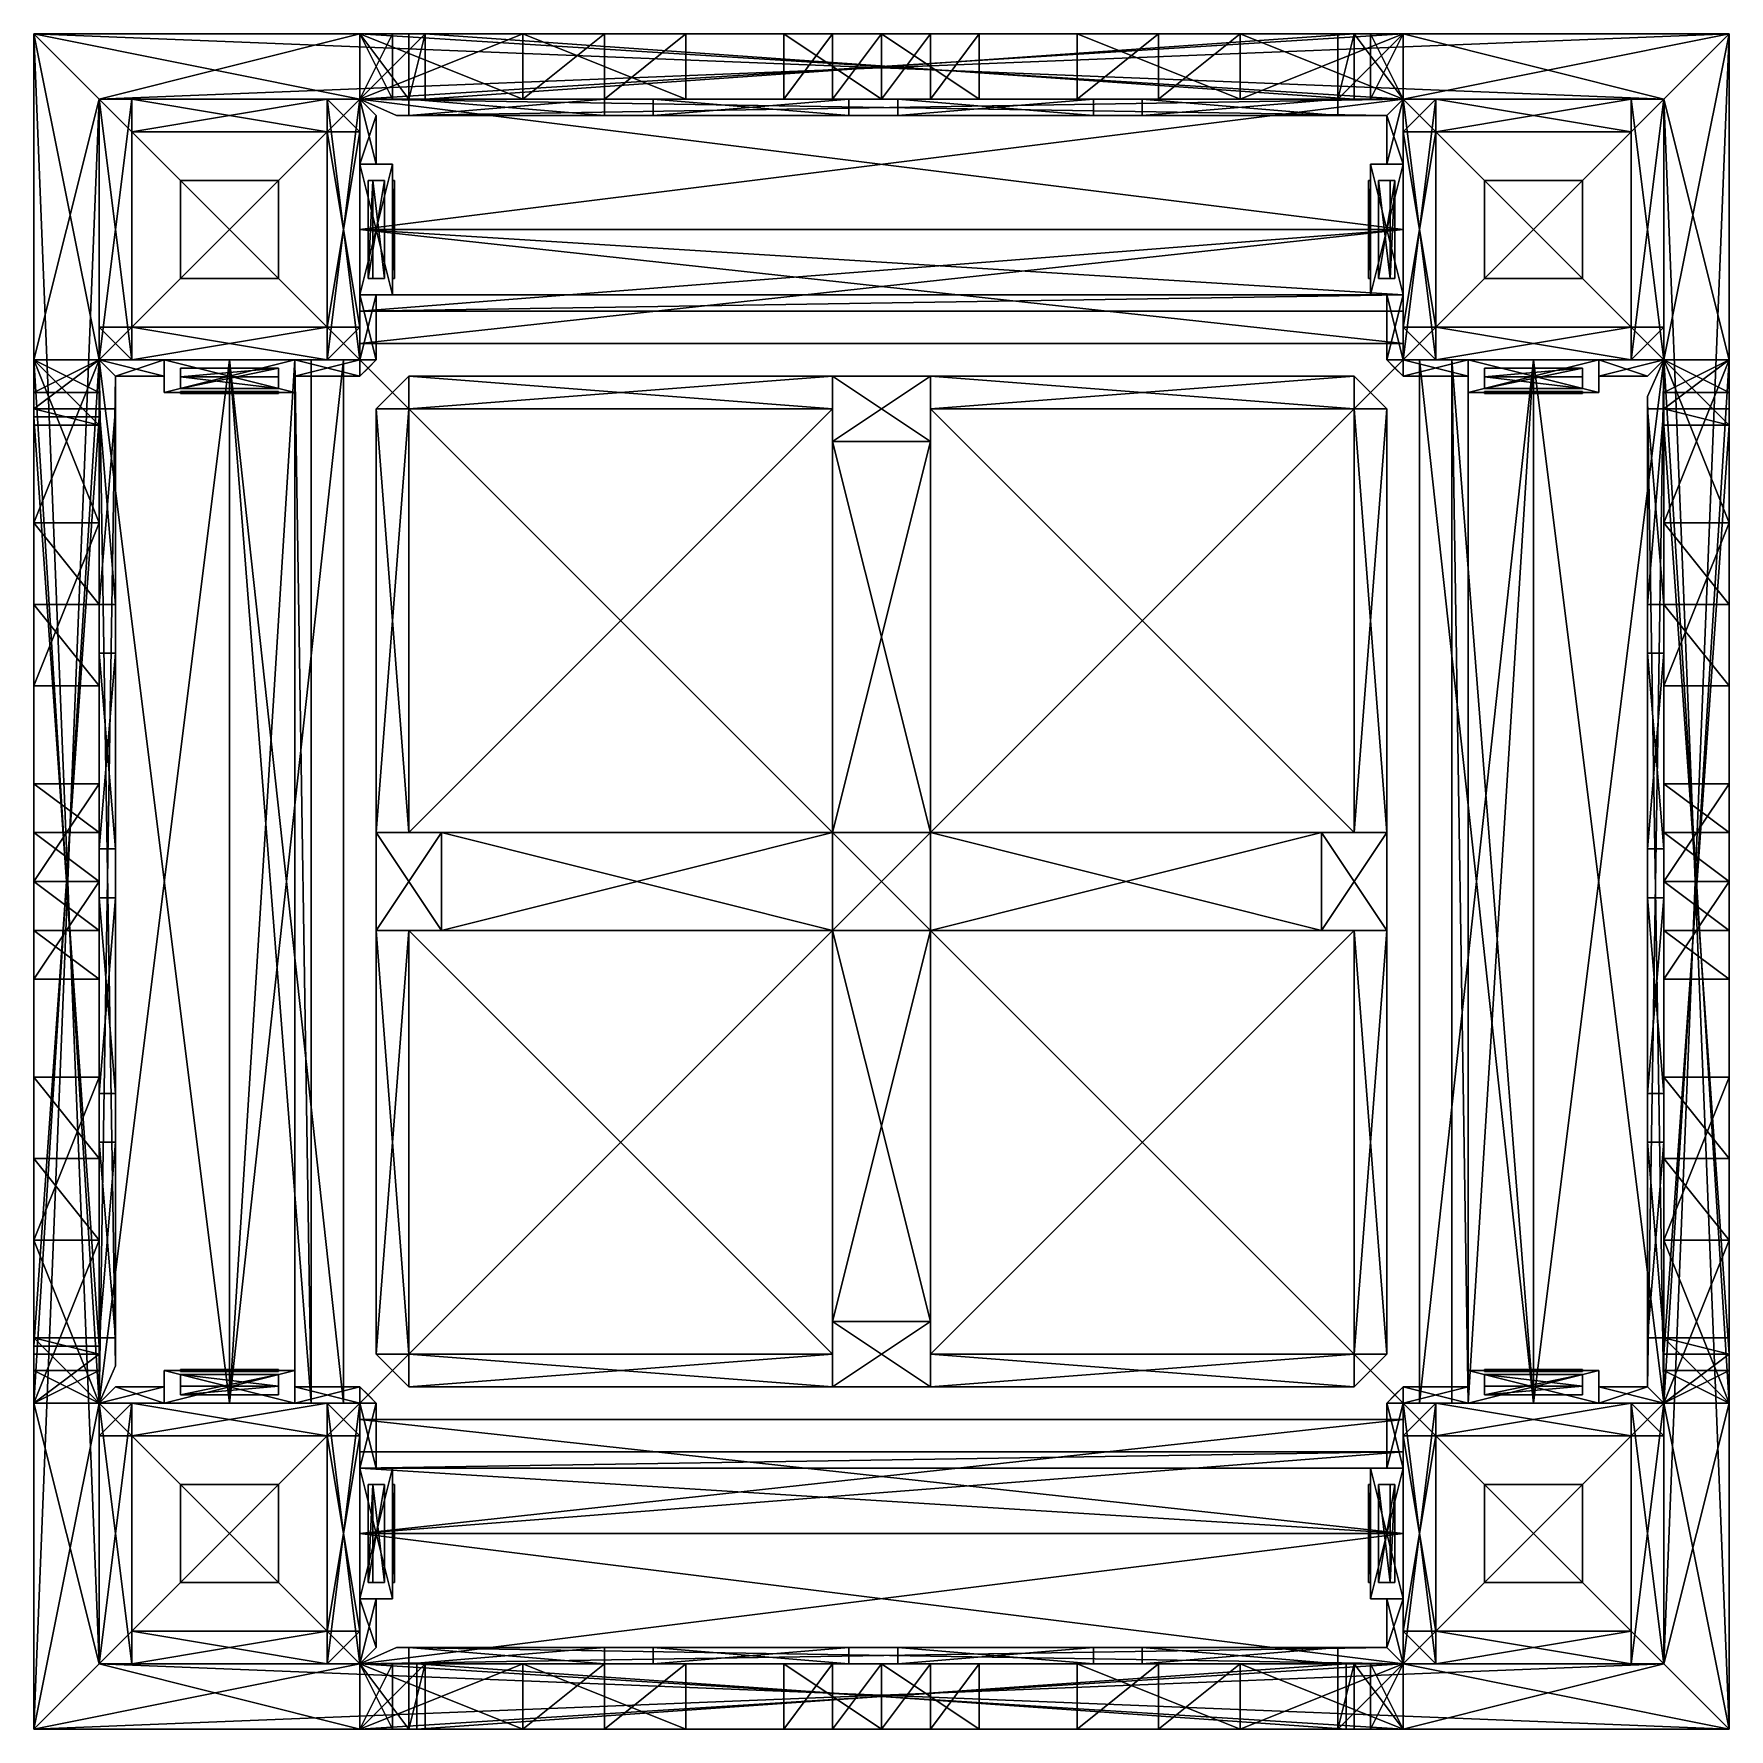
# Model space of a CAD drawing. Extents: x -160 to 672, y -352 to 480.
import ezdxf

# ---------------------------------------------------------------- set-up
doc = ezdxf.new("R2010")
doc.units = 0

msp = doc.modelspace()

# ---------------------------------------------------------------- meshes
at = {"layer": 'OBJECT000', "color": 50}
mesh = msp.add_polyface(dxfattribs=at)
corners = [(-159.999985, 480), (672, 480), (672, -352), (-159.999985, -352), (-159.999985, -352, -32), (672, -352, -32), (672, 480, -32), (-159.999985, 480, -32)]
mesh.append_faces([[corners[k] for k in face] for face in [(1, 3, 0), (5, 7, 4), (3, 7, 0), (5, 1, 6), (0, 6, 1), (4, 2, 5)]], dxfattribs={"vtx0": -1})
mesh.append_faces([[corners[k] for k in face] for face in [(1, 2, 3), (5, 6, 7), (3, 4, 7), (5, 2, 1), (0, 7, 6), (4, 3, 2)]], dxfattribs={"vtx2": -1})
at = {"layer": 'OBJECT001', "color": 50}
mesh = msp.add_polyface(dxfattribs=at)
corners = [(-128, 448, 256), (-128, 320, 256), (-160, 320, 256), (-160, 480, 256), (-128, 320), (-128, 448), (-160, 480), (-160, 320)]
mesh.append_faces([[corners[k] for k in face] for face in [(1, 3, 0), (5, 7, 4), (7, 3, 2), (1, 5, 4), (6, 0, 3), (2, 4, 7)]], dxfattribs={"vtx0": -1})
mesh.append_faces([[corners[k] for k in face] for face in [(1, 2, 3), (5, 6, 7), (7, 6, 3), (1, 0, 5), (6, 5, 0), (2, 1, 4)]], dxfattribs={"vtx2": -1})
at = {"layer": 'OBJECT002', "color": 50}
mesh = msp.add_polyface(dxfattribs=at)
corners = [(-128.000015, -320, 384), (-160, -352, 384), (-160, 480, 384), (-128.000015, 448, 384), (-128.000015, 448, 256), (-160, 480, 256), (-160, -352, 256), (-128.000015, -320, 256)]
mesh.append_faces([[corners[k] for k in face] for face in [(1, 3, 0), (5, 7, 4), (5, 1, 6), (3, 7, 0), (4, 2, 5), (0, 6, 1)]], dxfattribs={"vtx0": -1})
mesh.append_faces([[corners[k] for k in face] for face in [(1, 2, 3), (5, 6, 7), (5, 2, 1), (3, 4, 7), (4, 3, 2), (0, 7, 6)]], dxfattribs={"vtx2": -1})
at = {"layer": 'OBJECT003', "color": 50}
mesh = msp.add_polyface(dxfattribs=at)
corners = [(-128, -192, 256), (-128, -320, 256), (-160, -352, 256), (-160, -192, 256), (-128, -320), (-128, -192), (-160, -192), (-160, -352)]
mesh.append_faces([[corners[k] for k in face] for face in [(1, 3, 0), (5, 7, 4), (7, 3, 2), (1, 5, 4), (6, 0, 3), (2, 4, 7)]], dxfattribs={"vtx0": -1})
mesh.append_faces([[corners[k] for k in face] for face in [(1, 2, 3), (5, 6, 7), (7, 6, 3), (1, 0, 5), (6, 5, 0), (2, 1, 4)]], dxfattribs={"vtx2": -1})
at = {"layer": 'OBJECT004', "color": 50}
mesh = msp.add_polyface(dxfattribs=at)
corners = [(640, -320, 256), (672, -352, 256), (512, -352, 256), (512, -320, 256), (672, -352), (640, -320), (512, -320), (512, -352)]
mesh.append_faces([[corners[k] for k in face] for face in [(1, 3, 0), (5, 7, 4), (7, 3, 2), (1, 5, 4), (6, 0, 3), (2, 4, 7)]], dxfattribs={"vtx0": -1})
mesh.append_faces([[corners[k] for k in face] for face in [(1, 2, 3), (5, 6, 7), (7, 6, 3), (1, 0, 5), (6, 5, 0), (2, 1, 4)]], dxfattribs={"vtx2": -1})
at = {"layer": 'OBJECT005', "color": 50}
mesh = msp.add_polyface(dxfattribs=at)
corners = [(672, -352, 384), (-160, -352, 384), (-128, -320, 384), (640, -320, 384), (640, -320, 256), (-128, -320, 256), (-160, -352, 256), (672, -352, 256)]
mesh.append_faces([[corners[k] for k in face] for face in [(1, 3, 0), (5, 7, 4), (5, 1, 6), (3, 7, 0), (4, 2, 5), (0, 6, 1)]], dxfattribs={"vtx0": -1})
mesh.append_faces([[corners[k] for k in face] for face in [(1, 2, 3), (5, 6, 7), (5, 2, 1), (3, 4, 7), (4, 3, 2), (0, 7, 6)]], dxfattribs={"vtx2": -1})
at = {"layer": 'OBJECT006', "color": 50}
mesh = msp.add_polyface(dxfattribs=at)
corners = [(0, -320, 256), (0, -352, 256), (-160, -352, 256), (-128, -320, 256), (0, -352), (0, -320), (-128, -320), (-160, -352)]
mesh.append_faces([[corners[k] for k in face] for face in [(1, 3, 0), (5, 7, 4), (7, 3, 2), (1, 5, 4), (6, 0, 3), (2, 4, 7)]], dxfattribs={"vtx0": -1})
mesh.append_faces([[corners[k] for k in face] for face in [(1, 2, 3), (5, 6, 7), (7, 6, 3), (1, 0, 5), (6, 5, 0), (2, 1, 4)]], dxfattribs={"vtx2": -1})
at = {"layer": 'OBJECT007', "color": 50}
mesh = msp.add_polyface(dxfattribs=at)
corners = [(-159.999985, 480, 416), (672, 480, 416), (672, -352, 416), (-159.999985, -352, 416), (-159.999985, -352, 384), (672, -352, 384), (672, 480, 384), (-159.999985, 480, 384)]
mesh.append_faces([[corners[k] for k in face] for face in [(1, 3, 0), (5, 7, 4), (3, 7, 0), (5, 1, 6), (0, 6, 1), (4, 2, 5)]], dxfattribs={"vtx0": -1})
mesh.append_faces([[corners[k] for k in face] for face in [(1, 2, 3), (5, 6, 7), (3, 4, 7), (5, 2, 1), (0, 7, 6), (4, 3, 2)]], dxfattribs={"vtx2": -1})
at = {"layer": 'OBJECT008', "color": 50}
mesh = msp.add_polyface(dxfattribs=at)
corners = [(512, 448, 256), (512, 480, 256), (672, 480, 256), (640, 448, 256), (512, 480), (512, 448), (640, 448), (672, 480)]
mesh.append_faces([[corners[k] for k in face] for face in [(1, 3, 0), (5, 7, 4), (7, 3, 2), (1, 5, 4), (6, 0, 3), (2, 4, 7)]], dxfattribs={"vtx0": -1})
mesh.append_faces([[corners[k] for k in face] for face in [(1, 2, 3), (5, 6, 7), (7, 6, 3), (1, 0, 5), (6, 5, 0), (2, 1, 4)]], dxfattribs={"vtx2": -1})
at = {"layer": 'OBJECT009', "color": 50}
mesh = msp.add_polyface(dxfattribs=at)
corners = [(-160, 480, 384), (672, 480, 384), (640, 448, 384), (-128, 448, 384), (-128, 448, 256), (640, 448, 256), (672, 480, 256), (-160, 480, 256)]
mesh.append_faces([[corners[k] for k in face] for face in [(1, 3, 0), (5, 7, 4), (5, 1, 6), (3, 7, 0), (4, 2, 5), (0, 6, 1)]], dxfattribs={"vtx0": -1})
mesh.append_faces([[corners[k] for k in face] for face in [(1, 2, 3), (5, 6, 7), (5, 2, 1), (3, 4, 7), (4, 3, 2), (0, 7, 6)]], dxfattribs={"vtx2": -1})
at = {"layer": 'OBJECT010', "color": 50}
mesh = msp.add_polyface(dxfattribs=at)
corners = [(-128, 448, 256), (-160, 480, 256), (0, 480, 256), (0, 448, 256), (-160, 480), (-128, 448), (0, 448), (0, 480)]
mesh.append_faces([[corners[k] for k in face] for face in [(1, 3, 0), (5, 7, 4), (7, 3, 2), (1, 5, 4), (6, 0, 3), (2, 4, 7)]], dxfattribs={"vtx0": -1})
mesh.append_faces([[corners[k] for k in face] for face in [(1, 2, 3), (5, 6, 7), (7, 6, 3), (1, 0, 5), (6, 5, 0), (2, 1, 4)]], dxfattribs={"vtx2": -1})
at = {"layer": 'OBJECT011', "color": 50}
mesh = msp.add_polyface(dxfattribs=at)
corners = [(640, 448, 384), (672, 480, 384), (672, -352, 384), (640, -320, 384), (640, -320, 256), (672, -352, 256), (672, 480, 256), (640, 448, 256)]
mesh.append_faces([[corners[k] for k in face] for face in [(1, 3, 0), (5, 7, 4), (5, 1, 6), (3, 7, 0), (4, 2, 5), (0, 6, 1)]], dxfattribs={"vtx0": -1})
mesh.append_faces([[corners[k] for k in face] for face in [(1, 2, 3), (5, 6, 7), (5, 2, 1), (3, 4, 7), (4, 3, 2), (0, 7, 6)]], dxfattribs={"vtx2": -1})
at = {"layer": 'OBJECT012', "color": 50}
mesh = msp.add_polyface(dxfattribs=at)
corners = [(640, 320, 256), (640, 448, 256), (672, 480, 256), (672, 320, 256), (640, 448), (640, 320), (672, 320), (672, 480)]
mesh.append_faces([[corners[k] for k in face] for face in [(1, 3, 0), (5, 7, 4), (7, 3, 2), (1, 5, 4), (6, 0, 3), (2, 4, 7)]], dxfattribs={"vtx0": -1})
mesh.append_faces([[corners[k] for k in face] for face in [(1, 2, 3), (5, 6, 7), (7, 6, 3), (1, 0, 5), (6, 5, 0), (2, 1, 4)]], dxfattribs={"vtx2": -1})
at = {"layer": 'OBJECT013', "color": 50}
mesh = msp.add_polyface(dxfattribs=at)
corners = [(640, -320, 256), (640, -192, 256), (672, -192, 256), (672, -352, 256), (640, -192), (640, -320), (672, -352), (672, -192)]
mesh.append_faces([[corners[k] for k in face] for face in [(1, 3, 0), (5, 7, 4), (7, 3, 2), (1, 5, 4), (6, 0, 3), (2, 4, 7)]], dxfattribs={"vtx0": -1})
mesh.append_faces([[corners[k] for k in face] for face in [(1, 2, 3), (5, 6, 7), (7, 6, 3), (1, 0, 5), (6, 5, 0), (2, 1, 4)]], dxfattribs={"vtx2": -1})
at = {"layer": 'OBJECT014', "color": 50}
mesh = msp.add_polyface(dxfattribs=at)
corners = [(-128, -192, 384), (0, -192, 384), (0, -320, 384), (-128, -320, 384), (-128, -320, 256), (0, -320, 256), (0, -192, 256), (-128, -192, 256)]
mesh.append_faces([[corners[k] for k in face] for face in [(1, 3, 0), (5, 7, 4), (3, 7, 0), (5, 1, 6), (0, 6, 1), (4, 2, 5)]], dxfattribs={"vtx0": -1})
mesh.append_faces([[corners[k] for k in face] for face in [(1, 2, 3), (5, 6, 7), (3, 4, 7), (5, 2, 1), (0, 7, 6), (4, 3, 2)]], dxfattribs={"vtx2": -1})
at = {"layer": 'OBJECT015', "color": 50}
mesh = msp.add_polyface(dxfattribs=at)
corners = [(-128, -192, 32), (-112, -192, 32), (-112, -320, 32), (-128, -320, 32), (-128, -320, 24), (-112, -320, 24), (-112, -192, 24), (-128, -192, 24)]
mesh.append_faces([[corners[k] for k in face] for face in [(1, 3, 0), (5, 7, 4), (3, 7, 0), (5, 1, 6), (0, 6, 1), (4, 2, 5)]], dxfattribs={"vtx0": -1})
mesh.append_faces([[corners[k] for k in face] for face in [(1, 2, 3), (5, 6, 7), (3, 4, 7), (5, 2, 1), (0, 7, 6), (4, 3, 2)]], dxfattribs={"vtx2": -1})
at = {"layer": 'OBJECT016', "color": 50}
mesh = msp.add_polyface(dxfattribs=at)
corners = [(0.000001, -304, 240), (-16, -304, 240), (-15.999998, -208, 240), (0.000002, -208, 240), (0.000002, -208, 48.000008), (-15.999998, -208, 48.000008), (-16, -304, 48.000008), (0.000001, -304, 48.000008)]
mesh.append_faces([[corners[k] for k in face] for face in [(1, 3, 0), (5, 7, 4), (5, 1, 6), (3, 7, 0), (4, 2, 5), (0, 6, 1)]], dxfattribs={"vtx0": -1})
mesh.append_faces([[corners[k] for k in face] for face in [(1, 2, 3), (5, 6, 7), (5, 2, 1), (3, 4, 7), (4, 3, 2), (0, 7, 6)]], dxfattribs={"vtx2": -1})
at = {"layer": 'OBJECT017', "color": 50}
mesh = msp.add_polyface(dxfattribs=at)
corners = [(-16.000006, -208, 240), (-112.000008, -208, 240), (-112.000008, -192, 240), (-16.000006, -192, 240), (-16.000006, -192, 128), (-112.000008, -192, 128), (-112.000008, -208, 128), (-16.000006, -208, 128)]
mesh.append_faces([[corners[k] for k in face] for face in [(1, 3, 0), (5, 7, 4), (5, 1, 6), (3, 7, 0), (4, 2, 5), (0, 6, 1)]], dxfattribs={"vtx0": -1})
mesh.append_faces([[corners[k] for k in face] for face in [(1, 2, 3), (5, 6, 7), (5, 2, 1), (3, 4, 7), (4, 3, 2), (0, 7, 6)]], dxfattribs={"vtx2": -1})
at = {"layer": 'OBJECT018', "color": 50}
mesh = msp.add_polyface(dxfattribs=at)
corners = [(-128, -192, 256), (-112, -192, 256), (-112, -208, 256), (-128, -208, 256), (-128, -208, 32), (-112, -208, 32), (-112, -192, 32), (-128, -192, 32)]
mesh.append_faces([[corners[k] for k in face] for face in [(1, 3, 0), (5, 7, 4), (3, 7, 0), (5, 1, 6), (0, 6, 1), (4, 2, 5)]], dxfattribs={"vtx0": -1})
mesh.append_faces([[corners[k] for k in face] for face in [(1, 2, 3), (5, 6, 7), (3, 4, 7), (5, 2, 1), (0, 7, 6), (4, 3, 2)]], dxfattribs={"vtx2": -1})
at = {"layer": 'OBJECT019', "color": 50}
mesh = msp.add_polyface(dxfattribs=at)
corners = [(-16, -192, 256), (0, -192, 256), (0, -208, 256), (-16, -208, 256), (-16, -208, 32), (0, -208, 32), (0, -192, 32), (-16, -192, 32)]
mesh.append_faces([[corners[k] for k in face] for face in [(1, 3, 0), (5, 7, 4), (3, 7, 0), (5, 1, 6), (0, 6, 1), (4, 2, 5)]], dxfattribs={"vtx0": -1})
mesh.append_faces([[corners[k] for k in face] for face in [(1, 2, 3), (5, 6, 7), (3, 4, 7), (5, 2, 1), (0, 7, 6), (4, 3, 2)]], dxfattribs={"vtx2": -1})
at = {"layer": 'OBJECT020', "color": 50}
mesh = msp.add_polyface(dxfattribs=at)
corners = [(-16, -304, 256), (0, -304, 256), (0, -320, 256), (-16, -320, 256), (-16, -320, 32), (0, -320, 32), (0, -304, 32), (-16, -304, 32)]
mesh.append_faces([[corners[k] for k in face] for face in [(1, 3, 0), (5, 7, 4), (3, 7, 0), (5, 1, 6), (0, 6, 1), (4, 2, 5)]], dxfattribs={"vtx0": -1})
mesh.append_faces([[corners[k] for k in face] for face in [(1, 2, 3), (5, 6, 7), (3, 4, 7), (5, 2, 1), (0, 7, 6), (4, 3, 2)]], dxfattribs={"vtx2": -1})
at = {"layer": 'OBJECT021', "color": 50}
mesh = msp.add_polyface(dxfattribs=at)
corners = [(-112, -192, 128), (-16, -192, 128), (-16, -208, 128), (-112, -208, 128), (-112, -208, 112), (-16, -208, 112), (-16, -192, 112), (-112, -192, 112)]
mesh.append_faces([[corners[k] for k in face] for face in [(1, 3, 0), (5, 7, 4), (3, 7, 0), (5, 1, 6), (0, 6, 1), (4, 2, 5)]], dxfattribs={"vtx0": -1})
mesh.append_faces([[corners[k] for k in face] for face in [(1, 2, 3), (5, 6, 7), (3, 4, 7), (5, 2, 1), (0, 7, 6), (4, 3, 2)]], dxfattribs={"vtx2": -1})
at = {"layer": 'OBJECT022', "color": 50}
mesh = msp.add_polyface(dxfattribs=at)
corners = [(-112, -192, 256), (-16, -192, 256), (-16, -208, 256), (-112, -208, 256), (-112, -208, 240), (-16, -208, 240), (-16, -192, 240), (-112, -192, 240)]
mesh.append_faces([[corners[k] for k in face] for face in [(1, 3, 0), (5, 7, 4), (3, 7, 0), (5, 1, 6), (0, 6, 1), (4, 2, 5)]], dxfattribs={"vtx0": -1})
mesh.append_faces([[corners[k] for k in face] for face in [(1, 2, 3), (5, 6, 7), (3, 4, 7), (5, 2, 1), (0, 7, 6), (4, 3, 2)]], dxfattribs={"vtx2": -1})
at = {"layer": 'OBJECT023', "color": 50}
mesh = msp.add_polyface(dxfattribs=at)
corners = [(-16, -208, 256), (0, -208, 256), (0, -304, 256), (-16, -304, 256), (-16, -304, 240), (0, -304, 240), (0, -208, 240), (-16, -208, 240)]
mesh.append_faces([[corners[k] for k in face] for face in [(1, 3, 0), (5, 7, 4), (3, 7, 0), (5, 1, 6), (0, 6, 1), (4, 2, 5)]], dxfattribs={"vtx0": -1})
mesh.append_faces([[corners[k] for k in face] for face in [(1, 2, 3), (5, 6, 7), (3, 4, 7), (5, 2, 1), (0, 7, 6), (4, 3, 2)]], dxfattribs={"vtx2": -1})
at = {"layer": 'OBJECT024', "color": 50}
mesh = msp.add_polyface(dxfattribs=at)
corners = [(-88, -232, 240), (-40, -232, 240), (-40, -280, 240), (-88, -280, 240), (-88, -280, 236), (-40, -280, 236), (-40, -232, 236), (-88, -232, 236)]
mesh.append_faces([[corners[k] for k in face] for face in [(1, 3, 0), (5, 7, 4), (3, 7, 0), (5, 1, 6), (0, 6, 1), (4, 2, 5)]], dxfattribs={"vtx0": -1})
mesh.append_faces([[corners[k] for k in face] for face in [(1, 2, 3), (5, 6, 7), (3, 4, 7), (5, 2, 1), (0, 7, 6), (4, 3, 2)]], dxfattribs={"vtx2": -1})
at = {"layer": 'OBJECT025', "color": 50}
mesh = msp.add_polyface(dxfattribs=at)
corners = [(16, -288, 384), (0, -288, 384), (0, -224, 384), (16, -224, 384), (16, -224, 288), (0, -224, 272), (0, -288, 272), (16, -288, 288)]
mesh.append_faces([[corners[k] for k in face] for face in [(1, 3, 0), (5, 7, 4), (5, 1, 6), (3, 7, 0), (4, 2, 5), (0, 6, 1)]], dxfattribs={"vtx0": -1})
mesh.append_faces([[corners[k] for k in face] for face in [(1, 2, 3), (5, 6, 7), (5, 2, 1), (3, 4, 7), (4, 3, 2), (0, 7, 6)]], dxfattribs={"vtx2": -1})
at = {"layer": 'OBJECT026', "color": 50}
mesh = msp.add_polyface(dxfattribs=at)
corners = [(-31.999998, -176, 384), (-31.999998, -192, 384), (-96, -192.000015, 384), (-96, -176.000015, 384), (-96, -176.000015, 288), (-96, -192.000015, 272), (-31.999998, -192, 272), (-31.999998, -176, 288)]
mesh.append_faces([[corners[k] for k in face] for face in [(1, 3, 0), (5, 7, 4), (5, 1, 6), (3, 7, 0), (4, 2, 5), (0, 6, 1)]], dxfattribs={"vtx0": -1})
mesh.append_faces([[corners[k] for k in face] for face in [(1, 2, 3), (5, 6, 7), (5, 2, 1), (3, 4, 7), (4, 3, 2), (0, 7, 6)]], dxfattribs={"vtx2": -1})
at = {"layer": 'OBJECT027', "color": 50}
mesh = msp.add_polyface(dxfattribs=at)
corners = [(16, -232, 376), (17, -232, 376), (17, -280, 376), (16, -280, 376), (16, -280, 296), (17, -280, 296), (17, -232, 296), (16, -232, 296)]
mesh.append_faces([[corners[k] for k in face] for face in [(1, 3, 0), (5, 7, 4), (3, 7, 0), (5, 1, 6), (0, 6, 1), (4, 2, 5)]], dxfattribs={"vtx0": -1})
mesh.append_faces([[corners[k] for k in face] for face in [(1, 2, 3), (5, 6, 7), (3, 4, 7), (5, 2, 1), (0, 7, 6), (4, 3, 2)]], dxfattribs={"vtx2": -1})
at = {"layer": 'OBJECT028', "color": 50}
mesh = msp.add_polyface(dxfattribs=at)
corners = [(-88, -176.5, 376), (-88, -175.5, 376), (-40, -175.5, 376), (-40, -176.5, 376), (-40, -176.5, 296), (-40, -175.5, 296), (-88, -175.5, 296), (-88, -176.5, 296)]
mesh.append_faces([[corners[k] for k in face] for face in [(1, 3, 0), (5, 7, 4), (3, 7, 0), (5, 1, 6), (0, 6, 1), (4, 2, 5)]], dxfattribs={"vtx0": -1})
mesh.append_faces([[corners[k] for k in face] for face in [(1, 2, 3), (5, 6, 7), (3, 4, 7), (5, 2, 1), (0, 7, 6), (4, 3, 2)]], dxfattribs={"vtx2": -1})
at = {"layer": 'OBJECT029', "color": 50}
mesh = msp.add_polyface(dxfattribs=at)
corners = [(12, -232, 281.65686), (12, -280, 281.65686), (12, -280, 284), (12, -232, 284), (6.343145, -280, 276), (6.343145, -232, 276), (4, -232, 276), (4, -280, 276)]
mesh.append_faces([[corners[k] for k in face] for face in [(1, 3, 0), (5, 7, 4), (7, 3, 2), (1, 5, 4), (6, 0, 3), (2, 4, 7)]], dxfattribs={"vtx0": -1})
mesh.append_faces([[corners[k] for k in face] for face in [(1, 2, 3), (5, 6, 7), (7, 6, 3), (1, 0, 5), (6, 5, 0), (2, 1, 4)]], dxfattribs={"vtx2": -1})
at = {"layer": 'OBJECT030', "color": 50}
mesh = msp.add_polyface(dxfattribs=at)
corners = [(-40, -178, 281.65686), (-40, -178, 286), (-88, -178, 286), (-88, -178, 281.65686), (-88, -183.65686, 276), (-88, -188, 276), (-40, -188, 276), (-40, -183.656845, 276)]
mesh.append_faces([[corners[k] for k in face] for face in [(1, 3, 0), (5, 7, 4), (5, 1, 6), (3, 7, 0), (4, 2, 5), (0, 6, 1)]], dxfattribs={"vtx0": -1})
mesh.append_faces([[corners[k] for k in face] for face in [(1, 2, 3), (5, 6, 7), (5, 2, 1), (3, 4, 7), (4, 3, 2), (0, 7, 6)]], dxfattribs={"vtx2": -1})
at = {"layer": 'OBJECT031', "color": 50}
mesh = msp.add_polyface(dxfattribs=at)
corners = [(-16, -192, 32), (0, -192, 32), (0, -320, 32), (-16, -320, 32), (-16, -320, 24), (0, -320, 24), (0, -192, 24), (-16, -192, 24)]
mesh.append_faces([[corners[k] for k in face] for face in [(1, 3, 0), (5, 7, 4), (3, 7, 0), (5, 1, 6), (0, 6, 1), (4, 2, 5)]], dxfattribs={"vtx0": -1})
mesh.append_faces([[corners[k] for k in face] for face in [(1, 2, 3), (5, 6, 7), (3, 4, 7), (5, 2, 1), (0, 7, 6), (4, 3, 2)]], dxfattribs={"vtx2": -1})
at = {"layer": 'OBJECT032', "color": 50}
mesh = msp.add_polyface(dxfattribs=at)
corners = [(-112, -192, 32), (-16, -192, 32), (-16, -208, 32), (-112, -208, 32), (-112, -208, 24), (-16, -208, 24), (-16, -192, 24), (-112, -192, 24)]
mesh.append_faces([[corners[k] for k in face] for face in [(1, 3, 0), (5, 7, 4), (3, 7, 0), (5, 1, 6), (0, 6, 1), (4, 2, 5)]], dxfattribs={"vtx0": -1})
mesh.append_faces([[corners[k] for k in face] for face in [(1, 2, 3), (5, 6, 7), (3, 4, 7), (5, 2, 1), (0, 7, 6), (4, 3, 2)]], dxfattribs={"vtx2": -1})
at = {"layer": 'OBJECT033', "color": 50}
mesh = msp.add_polyface(dxfattribs=at)
corners = [(-112, -304, 32), (-16, -304, 32), (-16, -320, 32), (-112, -320, 32), (-112, -320, 24), (-16, -320, 24), (-16, -304, 24), (-112, -304, 24)]
mesh.append_faces([[corners[k] for k in face] for face in [(1, 3, 0), (5, 7, 4), (3, 7, 0), (5, 1, 6), (0, 6, 1), (4, 2, 5)]], dxfattribs={"vtx0": -1})
mesh.append_faces([[corners[k] for k in face] for face in [(1, 2, 3), (5, 6, 7), (3, 4, 7), (5, 2, 1), (0, 7, 6), (4, 3, 2)]], dxfattribs={"vtx2": -1})
at = {"layer": 'OBJECT034', "color": 50}
mesh = msp.add_polyface(dxfattribs=at)
corners = [(-112, -208, 30), (-16, -208, 30), (-16, -304, 30), (-112, -304, 30), (-112, -304, 26), (-16, -304, 26), (-16, -208, 26), (-112, -208, 26)]
mesh.append_faces([[corners[k] for k in face] for face in [(1, 3, 0), (5, 7, 4), (3, 7, 0), (5, 1, 6), (0, 6, 1), (4, 2, 5)]], dxfattribs={"vtx0": -1})
mesh.append_faces([[corners[k] for k in face] for face in [(1, 2, 3), (5, 6, 7), (3, 4, 7), (5, 2, 1), (0, 7, 6), (4, 3, 2)]], dxfattribs={"vtx2": -1})
at = {"layer": 'OBJECT035', "color": 50}
mesh = msp.add_polyface(dxfattribs=at)
corners = [(-16, -192, 24), (0, -192, 24), (0, -320, 24), (-16, -320, 24), (-16, -320), (0, -320), (0, -192), (-16, -192)]
mesh.append_faces([[corners[k] for k in face] for face in [(1, 3, 0), (5, 7, 4), (3, 7, 0), (5, 1, 6), (0, 6, 1), (4, 2, 5)]], dxfattribs={"vtx0": -1})
mesh.append_faces([[corners[k] for k in face] for face in [(1, 2, 3), (5, 6, 7), (3, 4, 7), (5, 2, 1), (0, 7, 6), (4, 3, 2)]], dxfattribs={"vtx2": -1})
at = {"layer": 'OBJECT036', "color": 50}
mesh = msp.add_polyface(dxfattribs=at)
corners = [(-112, -192, 24), (-16, -192, 24), (-16, -208, 24), (-112, -208, 24), (-112, -208), (-16, -208), (-16, -192), (-112, -192)]
mesh.append_faces([[corners[k] for k in face] for face in [(1, 3, 0), (5, 7, 4), (3, 7, 0), (5, 1, 6), (0, 6, 1), (4, 2, 5)]], dxfattribs={"vtx0": -1})
mesh.append_faces([[corners[k] for k in face] for face in [(1, 2, 3), (5, 6, 7), (3, 4, 7), (5, 2, 1), (0, 7, 6), (4, 3, 2)]], dxfattribs={"vtx2": -1})
at = {"layer": 'OBJECT037', "color": 50}
mesh = msp.add_polyface(dxfattribs=at)
corners = [(-128, -192, 24), (-112, -192, 24), (-112, -320, 24), (-128, -320, 24), (-128, -320), (-112, -320), (-112, -192), (-128, -192)]
mesh.append_faces([[corners[k] for k in face] for face in [(1, 3, 0), (5, 7, 4), (3, 7, 0), (5, 1, 6), (0, 6, 1), (4, 2, 5)]], dxfattribs={"vtx0": -1})
mesh.append_faces([[corners[k] for k in face] for face in [(1, 2, 3), (5, 6, 7), (3, 4, 7), (5, 2, 1), (0, 7, 6), (4, 3, 2)]], dxfattribs={"vtx2": -1})
at = {"layer": 'OBJECT038', "color": 50}
mesh = msp.add_polyface(dxfattribs=at)
corners = [(-112, -304, 24), (-16, -304, 24), (-16, -320, 24), (-112, -320, 24), (-112, -320), (-16, -320), (-16, -304), (-112, -304)]
mesh.append_faces([[corners[k] for k in face] for face in [(1, 3, 0), (5, 7, 4), (3, 7, 0), (5, 1, 6), (0, 6, 1), (4, 2, 5)]], dxfattribs={"vtx0": -1})
mesh.append_faces([[corners[k] for k in face] for face in [(1, 2, 3), (5, 6, 7), (3, 4, 7), (5, 2, 1), (0, 7, 6), (4, 3, 2)]], dxfattribs={"vtx2": -1})
at = {"layer": 'OBJECT039', "color": 50}
mesh = msp.add_polyface(dxfattribs=at)
corners = [(0, -191.999985, 384), (8, -191.999985, 384), (8, -223.999985, 384), (0, -223.999985, 384), (0, -223.999985, 368), (8, -223.999985, 368), (8, -191.999985, 368), (0, -191.999985, 368)]
mesh.append_faces([[corners[k] for k in face] for face in [(1, 3, 0), (5, 7, 4), (3, 7, 0), (5, 1, 6), (0, 6, 1), (4, 2, 5)]], dxfattribs={"vtx0": -1})
mesh.append_faces([[corners[k] for k in face] for face in [(1, 2, 3), (5, 6, 7), (3, 4, 7), (5, 2, 1), (0, 7, 6), (4, 3, 2)]], dxfattribs={"vtx2": -1})
at = {"layer": 'OBJECT040', "color": 50}
mesh = msp.add_polyface(dxfattribs=at)
corners = [(-32, -184, 384), (0, -184, 384), (0, -192, 384), (-32, -192, 384), (-32, -192, 368), (0, -192, 368), (0, -184, 368), (-32, -184, 368)]
mesh.append_faces([[corners[k] for k in face] for face in [(1, 3, 0), (5, 7, 4), (3, 7, 0), (5, 1, 6), (0, 6, 1), (4, 2, 5)]], dxfattribs={"vtx0": -1})
mesh.append_faces([[corners[k] for k in face] for face in [(1, 2, 3), (5, 6, 7), (3, 4, 7), (5, 2, 1), (0, 7, 6), (4, 3, 2)]], dxfattribs={"vtx2": -1})
at = {"layer": 'OBJECT041', "color": 50}
mesh = msp.add_polyface(dxfattribs=at)
corners = [(4, -188, 384), (8, -192, 384), (0, -192, 384), (0, -184, 384), (8, -192, 368), (4, -188, 368), (0, -184, 368), (0, -192, 368)]
mesh.append_faces([[corners[k] for k in face] for face in [(1, 3, 0), (5, 7, 4), (7, 3, 2), (1, 5, 4), (6, 0, 3), (2, 4, 7)]], dxfattribs={"vtx0": -1})
mesh.append_faces([[corners[k] for k in face] for face in [(1, 2, 3), (5, 6, 7), (7, 6, 3), (1, 0, 5), (6, 5, 0), (2, 1, 4)]], dxfattribs={"vtx2": -1})
at = {"layer": 'OBJECT042', "color": 50}
mesh = msp.add_polyface(dxfattribs=at)
corners = [(-96, -184, 384), (-96, -192, 384), (-128, -192, 384), (-120, -184, 384), (-96, -192, 368), (-96, -184, 368), (-120, -184, 368), (-128, -192, 368)]
mesh.append_faces([[corners[k] for k in face] for face in [(1, 3, 0), (5, 7, 4), (7, 3, 2), (1, 5, 4), (6, 0, 3), (2, 4, 7)]], dxfattribs={"vtx0": -1})
mesh.append_faces([[corners[k] for k in face] for face in [(1, 2, 3), (5, 6, 7), (7, 6, 3), (1, 0, 5), (6, 5, 0), (2, 1, 4)]], dxfattribs={"vtx2": -1})
at = {"layer": 'OBJECT043', "color": 50}
mesh = msp.add_polyface(dxfattribs=at)
corners = [(8, -288, 384), (8, -312, 384), (0, -320, 384), (0, -288, 384), (8, -312, 368), (8, -288, 368), (0, -288, 368), (0, -320, 368)]
mesh.append_faces([[corners[k] for k in face] for face in [(1, 3, 0), (5, 7, 4), (7, 3, 2), (1, 5, 4), (6, 0, 3), (2, 4, 7)]], dxfattribs={"vtx0": -1})
mesh.append_faces([[corners[k] for k in face] for face in [(1, 2, 3), (5, 6, 7), (7, 6, 3), (1, 0, 5), (6, 5, 0), (2, 1, 4)]], dxfattribs={"vtx2": -1})
at = {"layer": 'OBJECT044', "color": 50}
mesh = msp.add_polyface(dxfattribs=at)
corners = [(512, -320, 384), (0, -320, 384), (17.999998, -312, 384), (504, -312, 384), (504, -312, 368), (17.999998, -312, 368), (0, -320, 368), (512, -320, 368)]
mesh.append_faces([[corners[k] for k in face] for face in [(1, 3, 0), (5, 7, 4), (5, 1, 6), (3, 7, 0), (4, 2, 5), (0, 6, 1)]], dxfattribs={"vtx0": -1})
mesh.append_faces([[corners[k] for k in face] for face in [(1, 2, 3), (5, 6, 7), (5, 2, 1), (3, 4, 7), (4, 3, 2), (0, 7, 6)]], dxfattribs={"vtx2": -1})
at = {"layer": 'OBJECT045', "color": 50}
mesh = msp.add_polyface(dxfattribs=at)
corners = [(-127.999992, 320.000031, 384), (-120, 312, 384), (-120, -173.714279, 384), (-128, -192, 384), (-120, 312, 368), (-127.999992, 320.000031, 368), (-128, -192, 368), (-120, -173.714279, 368)]
mesh.append_faces([[corners[k] for k in face] for face in [(1, 3, 0), (5, 7, 4), (3, 7, 6), (5, 1, 0), (2, 4, 7), (6, 0, 3)]], dxfattribs={"vtx0": -1})
mesh.append_faces([[corners[k] for k in face] for face in [(1, 2, 3), (5, 6, 7), (3, 2, 7), (5, 4, 1), (2, 1, 4), (6, 5, 0)]], dxfattribs={"vtx2": -1})
at = {"layer": 'OBJECT046', "color": 50}
mesh = msp.add_polyface(dxfattribs=at)
corners = [(640, -320, 384), (512, -320, 384), (512, -192, 384), (640, -192, 384), (640, -192, 256), (512, -192, 256), (512, -320, 256), (640, -320, 256)]
mesh.append_faces([[corners[k] for k in face] for face in [(1, 3, 0), (5, 7, 4), (7, 3, 4), (1, 5, 2), (4, 2, 5), (0, 6, 1)]], dxfattribs={"vtx0": -1})
mesh.append_faces([[corners[k] for k in face] for face in [(1, 2, 3), (5, 6, 7), (7, 0, 3), (1, 6, 5), (4, 3, 2), (0, 7, 6)]], dxfattribs={"vtx2": -1})
at = {"layer": 'OBJECT047', "color": 50}
mesh = msp.add_polyface(dxfattribs=at)
corners = [(512, -223.999985, 384), (504, -223.999985, 384), (504, -191.999985, 384), (512, -191.999985, 384), (512, -191.999985, 368), (504, -191.999985, 368), (504, -223.999985, 368), (512, -223.999985, 368)]
mesh.append_faces([[corners[k] for k in face] for face in [(1, 3, 0), (5, 7, 4), (7, 3, 4), (1, 5, 2), (4, 2, 5), (0, 6, 1)]], dxfattribs={"vtx0": -1})
mesh.append_faces([[corners[k] for k in face] for face in [(1, 2, 3), (5, 6, 7), (7, 0, 3), (1, 6, 5), (4, 3, 2), (0, 7, 6)]], dxfattribs={"vtx2": -1})
at = {"layer": 'OBJECT048', "color": 50}
mesh = msp.add_polyface(dxfattribs=at)
corners = [(496, -224, 384), (512, -224, 384), (512, -288, 384), (496, -288, 384), (496, -288, 288), (512, -288, 272), (512, -224, 272), (496, -224, 288)]
mesh.append_faces([[corners[k] for k in face] for face in [(1, 3, 0), (5, 7, 4), (1, 5, 2), (7, 3, 4), (0, 6, 1), (4, 2, 5)]], dxfattribs={"vtx0": -1})
mesh.append_faces([[corners[k] for k in face] for face in [(1, 2, 3), (5, 6, 7), (1, 6, 5), (7, 0, 3), (0, 7, 6), (4, 3, 2)]], dxfattribs={"vtx2": -1})
at = {"layer": 'OBJECT049', "color": 50}
mesh = msp.add_polyface(dxfattribs=at)
corners = [(496, -280, 376), (495, -280, 376), (495, -232, 376), (496, -232, 376), (496, -232, 296), (495, -232, 296), (495, -280, 296), (496, -280, 296)]
mesh.append_faces([[corners[k] for k in face] for face in [(1, 3, 0), (5, 7, 4), (7, 3, 4), (1, 5, 2), (4, 2, 5), (0, 6, 1)]], dxfattribs={"vtx0": -1})
mesh.append_faces([[corners[k] for k in face] for face in [(1, 2, 3), (5, 6, 7), (7, 0, 3), (1, 6, 5), (4, 3, 2), (0, 7, 6)]], dxfattribs={"vtx2": -1})
at = {"layer": 'OBJECT050', "color": 50}
mesh = msp.add_polyface(dxfattribs=at)
corners = [(500, -232, 284), (500, -280, 284), (500, -280, 281.65686), (500, -232, 281.65686), (508, -280, 276), (508, -232, 276), (505.65686, -232, 276), (505.65686, -280, 276)]
mesh.append_faces([[corners[k] for k in face] for face in [(1, 3, 0), (5, 7, 4), (5, 1, 0), (3, 7, 6), (6, 0, 3), (2, 4, 7)]], dxfattribs={"vtx0": -1})
mesh.append_faces([[corners[k] for k in face] for face in [(1, 2, 3), (5, 6, 7), (5, 4, 1), (3, 2, 7), (6, 5, 0), (2, 1, 4)]], dxfattribs={"vtx2": -1})
at = {"layer": 'OBJECT051', "color": 50}
mesh = msp.add_polyface(dxfattribs=at)
corners = [(512, -184, 384), (512, -192, 384), (504, -192, 384), (508, -188, 384), (512, -192, 368), (512, -184, 368), (508, -188, 368), (504, -192, 368)]
mesh.append_faces([[corners[k] for k in face] for face in [(1, 3, 0), (5, 7, 4), (5, 1, 0), (3, 7, 6), (6, 0, 3), (2, 4, 7)]], dxfattribs={"vtx0": -1})
mesh.append_faces([[corners[k] for k in face] for face in [(1, 2, 3), (5, 6, 7), (5, 4, 1), (3, 2, 7), (6, 5, 0), (2, 1, 4)]], dxfattribs={"vtx2": -1})
at = {"layer": 'OBJECT052', "color": 50}
mesh = msp.add_polyface(dxfattribs=at)
corners = [(544, -192, 384), (512, -192, 384), (512, -184, 384), (544, -184, 384), (544, -184, 368), (512, -184, 368), (512, -192, 368), (544, -192, 368)]
mesh.append_faces([[corners[k] for k in face] for face in [(1, 3, 0), (5, 7, 4), (7, 3, 4), (1, 5, 2), (4, 2, 5), (0, 6, 1)]], dxfattribs={"vtx0": -1})
mesh.append_faces([[corners[k] for k in face] for face in [(1, 2, 3), (5, 6, 7), (7, 0, 3), (1, 6, 5), (4, 3, 2), (0, 7, 6)]], dxfattribs={"vtx2": -1})
at = {"layer": 'OBJECT053', "color": 50}
mesh = msp.add_polyface(dxfattribs=at)
corners = [(608, -176.000015, 384), (608, -192.000015, 384), (544, -192, 384), (544, -176, 384), (544, -176, 288), (544, -192, 272), (608, -192.000015, 272), (608, -176.000015, 288)]
mesh.append_faces([[corners[k] for k in face] for face in [(1, 3, 0), (5, 7, 4), (1, 5, 2), (7, 3, 4), (0, 6, 1), (4, 2, 5)]], dxfattribs={"vtx0": -1})
mesh.append_faces([[corners[k] for k in face] for face in [(1, 2, 3), (5, 6, 7), (1, 6, 5), (7, 0, 3), (0, 7, 6), (4, 3, 2)]], dxfattribs={"vtx2": -1})
at = {"layer": 'OBJECT054', "color": 50}
mesh = msp.add_polyface(dxfattribs=at)
corners = [(552, -176.5, 376), (552, -175.5, 376), (600, -175.5, 376), (600, -176.5, 376), (600, -176.5, 296), (600, -175.5, 296), (552, -175.5, 296), (552, -176.5, 296)]
mesh.append_faces([[corners[k] for k in face] for face in [(1, 3, 0), (5, 7, 4), (7, 3, 4), (1, 5, 2), (4, 2, 5), (0, 6, 1)]], dxfattribs={"vtx0": -1})
mesh.append_faces([[corners[k] for k in face] for face in [(1, 2, 3), (5, 6, 7), (7, 0, 3), (1, 6, 5), (4, 3, 2), (0, 7, 6)]], dxfattribs={"vtx2": -1})
at = {"layer": 'OBJECT055', "color": 50}
mesh = msp.add_polyface(dxfattribs=at)
corners = [(600, -178, 281.65686), (600, -178, 286), (552, -178, 286), (552, -178, 281.65686), (552, -183.656845, 276), (552, -188, 276), (600, -188, 276), (600, -183.65686, 276)]
mesh.append_faces([[corners[k] for k in face] for face in [(1, 3, 0), (5, 7, 4), (1, 5, 2), (7, 3, 4), (0, 6, 1), (4, 2, 5)]], dxfattribs={"vtx0": -1})
mesh.append_faces([[corners[k] for k in face] for face in [(1, 2, 3), (5, 6, 7), (1, 6, 5), (7, 0, 3), (0, 7, 6), (4, 3, 2)]], dxfattribs={"vtx2": -1})
at = {"layer": 'OBJECT056', "color": 50}
mesh = msp.add_polyface(dxfattribs=at)
corners = [(632, -184, 384), (640, -192, 384), (608, -192, 384), (608, -184, 384), (640, -192, 368), (632, -184, 368), (608, -184, 368), (608, -192, 368)]
mesh.append_faces([[corners[k] for k in face] for face in [(1, 3, 0), (5, 7, 4), (5, 1, 0), (3, 7, 6), (6, 0, 3), (2, 4, 7)]], dxfattribs={"vtx0": -1})
mesh.append_faces([[corners[k] for k in face] for face in [(1, 2, 3), (5, 6, 7), (5, 4, 1), (3, 2, 7), (6, 5, 0), (2, 1, 4)]], dxfattribs={"vtx2": -1})
at = {"layer": 'OBJECT057', "color": 50}
mesh = msp.add_polyface(dxfattribs=at)
corners = [(512, -288, 384), (512, -320, 384), (504, -312, 384), (504, -288, 384), (512, -320, 368), (512, -288, 368), (504, -288, 368), (504, -312, 368)]
mesh.append_faces([[corners[k] for k in face] for face in [(1, 3, 0), (5, 7, 4), (5, 1, 0), (3, 7, 6), (6, 0, 3), (2, 4, 7)]], dxfattribs={"vtx0": -1})
mesh.append_faces([[corners[k] for k in face] for face in [(1, 2, 3), (5, 6, 7), (5, 4, 1), (3, 2, 7), (6, 5, 0), (2, 1, 4)]], dxfattribs={"vtx2": -1})
at = {"layer": 'OBJECT058', "color": 50}
mesh = msp.add_polyface(dxfattribs=at)
corners = [(528, -304, 256), (512, -304, 256), (512, -208, 256), (528, -208, 256), (528, -208, 240), (512, -208, 240), (512, -304, 240), (528, -304, 240)]
mesh.append_faces([[corners[k] for k in face] for face in [(1, 3, 0), (5, 7, 4), (7, 3, 4), (1, 5, 2), (4, 2, 5), (0, 6, 1)]], dxfattribs={"vtx0": -1})
mesh.append_faces([[corners[k] for k in face] for face in [(1, 2, 3), (5, 6, 7), (7, 0, 3), (1, 6, 5), (4, 3, 2), (0, 7, 6)]], dxfattribs={"vtx2": -1})
at = {"layer": 'OBJECT059', "color": 50}
mesh = msp.add_polyface(dxfattribs=at)
corners = [(528, -320, 256), (512, -320, 256), (512, -304, 256), (528, -304, 256), (528, -304, 32), (512, -304, 32), (512, -320, 32), (528, -320, 32)]
mesh.append_faces([[corners[k] for k in face] for face in [(1, 3, 0), (5, 7, 4), (7, 3, 4), (1, 5, 2), (4, 2, 5), (0, 6, 1)]], dxfattribs={"vtx0": -1})
mesh.append_faces([[corners[k] for k in face] for face in [(1, 2, 3), (5, 6, 7), (7, 0, 3), (1, 6, 5), (4, 3, 2), (0, 7, 6)]], dxfattribs={"vtx2": -1})
at = {"layer": 'OBJECT060', "color": 50}
mesh = msp.add_polyface(dxfattribs=at)
corners = [(528, -208, 256), (512, -208, 256), (512, -192, 256), (528, -192, 256), (528, -192, 32), (512, -192, 32), (512, -208, 32), (528, -208, 32)]
mesh.append_faces([[corners[k] for k in face] for face in [(1, 3, 0), (5, 7, 4), (7, 3, 4), (1, 5, 2), (4, 2, 5), (0, 6, 1)]], dxfattribs={"vtx0": -1})
mesh.append_faces([[corners[k] for k in face] for face in [(1, 2, 3), (5, 6, 7), (7, 0, 3), (1, 6, 5), (4, 3, 2), (0, 7, 6)]], dxfattribs={"vtx2": -1})
at = {"layer": 'OBJECT061', "color": 50}
mesh = msp.add_polyface(dxfattribs=at)
corners = [(512, -208, 240), (528, -208, 240), (528, -304, 240), (512, -304, 240), (512, -304, 48.000008), (528, -304, 48.000008), (528, -208, 48.000008), (512, -208, 48.000008)]
mesh.append_faces([[corners[k] for k in face] for face in [(1, 3, 0), (5, 7, 4), (1, 5, 2), (7, 3, 4), (0, 6, 1), (4, 2, 5)]], dxfattribs={"vtx0": -1})
mesh.append_faces([[corners[k] for k in face] for face in [(1, 2, 3), (5, 6, 7), (1, 6, 5), (7, 0, 3), (0, 7, 6), (4, 3, 2)]], dxfattribs={"vtx2": -1})
at = {"layer": 'OBJECT062', "color": 50}
mesh = msp.add_polyface(dxfattribs=at)
corners = [(624, -208, 256), (528, -208, 256), (528, -192, 256), (624, -192, 256), (624, -192, 240), (528, -192, 240), (528, -208, 240), (624, -208, 240)]
mesh.append_faces([[corners[k] for k in face] for face in [(1, 3, 0), (5, 7, 4), (7, 3, 4), (1, 5, 2), (4, 2, 5), (0, 6, 1)]], dxfattribs={"vtx0": -1})
mesh.append_faces([[corners[k] for k in face] for face in [(1, 2, 3), (5, 6, 7), (7, 0, 3), (1, 6, 5), (4, 3, 2), (0, 7, 6)]], dxfattribs={"vtx2": -1})
at = {"layer": 'OBJECT063', "color": 50}
mesh = msp.add_polyface(dxfattribs=at)
corners = [(528, -192, 240), (624, -192, 240), (624, -208, 240), (528, -208, 240), (528, -208, 128), (624, -208, 128), (624, -192, 128), (528, -192, 128)]
mesh.append_faces([[corners[k] for k in face] for face in [(1, 3, 0), (5, 7, 4), (1, 5, 2), (7, 3, 4), (0, 6, 1), (4, 2, 5)]], dxfattribs={"vtx0": -1})
mesh.append_faces([[corners[k] for k in face] for face in [(1, 2, 3), (5, 6, 7), (1, 6, 5), (7, 0, 3), (0, 7, 6), (4, 3, 2)]], dxfattribs={"vtx2": -1})
at = {"layer": 'OBJECT064', "color": 50}
mesh = msp.add_polyface(dxfattribs=at)
corners = [(640, -208, 256), (624, -208, 256), (624, -192, 256), (640, -192, 256), (640, -192, 32), (624, -192, 32), (624, -208, 32), (640, -208, 32)]
mesh.append_faces([[corners[k] for k in face] for face in [(1, 3, 0), (5, 7, 4), (7, 3, 4), (1, 5, 2), (4, 2, 5), (0, 6, 1)]], dxfattribs={"vtx0": -1})
mesh.append_faces([[corners[k] for k in face] for face in [(1, 2, 3), (5, 6, 7), (7, 0, 3), (1, 6, 5), (4, 3, 2), (0, 7, 6)]], dxfattribs={"vtx2": -1})
at = {"layer": 'OBJECT065', "color": 50}
mesh = msp.add_polyface(dxfattribs=at)
corners = [(624, -208, 128), (528, -208, 128), (528, -192, 128), (624, -192, 128), (624, -192, 112), (528, -192, 112), (528, -208, 112), (624, -208, 112)]
mesh.append_faces([[corners[k] for k in face] for face in [(1, 3, 0), (5, 7, 4), (7, 3, 4), (1, 5, 2), (4, 2, 5), (0, 6, 1)]], dxfattribs={"vtx0": -1})
mesh.append_faces([[corners[k] for k in face] for face in [(1, 2, 3), (5, 6, 7), (7, 0, 3), (1, 6, 5), (4, 3, 2), (0, 7, 6)]], dxfattribs={"vtx2": -1})
at = {"layer": 'OBJECT066', "color": 50}
mesh = msp.add_polyface(dxfattribs=at)
corners = [(528, -320, 32), (512, -320, 32), (512, -192, 32), (528, -192, 32), (528, -192, 24), (512, -192, 24), (512, -320, 24), (528, -320, 24)]
mesh.append_faces([[corners[k] for k in face] for face in [(1, 3, 0), (5, 7, 4), (7, 3, 4), (1, 5, 2), (4, 2, 5), (0, 6, 1)]], dxfattribs={"vtx0": -1})
mesh.append_faces([[corners[k] for k in face] for face in [(1, 2, 3), (5, 6, 7), (7, 0, 3), (1, 6, 5), (4, 3, 2), (0, 7, 6)]], dxfattribs={"vtx2": -1})
at = {"layer": 'OBJECT067', "color": 50}
mesh = msp.add_polyface(dxfattribs=at)
corners = [(528, -320, 24), (512, -320, 24), (512, -192, 24), (528, -192, 24), (528, -192), (512, -192), (512, -320), (528, -320)]
mesh.append_faces([[corners[k] for k in face] for face in [(1, 3, 0), (5, 7, 4), (7, 3, 4), (1, 5, 2), (4, 2, 5), (0, 6, 1)]], dxfattribs={"vtx0": -1})
mesh.append_faces([[corners[k] for k in face] for face in [(1, 2, 3), (5, 6, 7), (7, 0, 3), (1, 6, 5), (4, 3, 2), (0, 7, 6)]], dxfattribs={"vtx2": -1})
at = {"layer": 'OBJECT068', "color": 50}
mesh = msp.add_polyface(dxfattribs=at)
corners = [(624, -320, 32), (528, -320, 32), (528, -304, 32), (624, -304, 32), (624, -304, 24), (528, -304, 24), (528, -320, 24), (624, -320, 24)]
mesh.append_faces([[corners[k] for k in face] for face in [(1, 3, 0), (5, 7, 4), (7, 3, 4), (1, 5, 2), (4, 2, 5), (0, 6, 1)]], dxfattribs={"vtx0": -1})
mesh.append_faces([[corners[k] for k in face] for face in [(1, 2, 3), (5, 6, 7), (7, 0, 3), (1, 6, 5), (4, 3, 2), (0, 7, 6)]], dxfattribs={"vtx2": -1})
at = {"layer": 'OBJECT069', "color": 50}
mesh = msp.add_polyface(dxfattribs=at)
corners = [(624, -208, 24), (528, -208, 24), (528, -192, 24), (624, -192, 24), (624, -192), (528, -192), (528, -208), (624, -208)]
mesh.append_faces([[corners[k] for k in face] for face in [(1, 3, 0), (5, 7, 4), (7, 3, 4), (1, 5, 2), (4, 2, 5), (0, 6, 1)]], dxfattribs={"vtx0": -1})
mesh.append_faces([[corners[k] for k in face] for face in [(1, 2, 3), (5, 6, 7), (7, 0, 3), (1, 6, 5), (4, 3, 2), (0, 7, 6)]], dxfattribs={"vtx2": -1})
at = {"layer": 'OBJECT070', "color": 50}
mesh = msp.add_polyface(dxfattribs=at)
corners = [(624, -208, 32), (528, -208, 32), (528, -192, 32), (624, -192, 32), (624, -192, 24), (528, -192, 24), (528, -208, 24), (624, -208, 24)]
mesh.append_faces([[corners[k] for k in face] for face in [(1, 3, 0), (5, 7, 4), (7, 3, 4), (1, 5, 2), (4, 2, 5), (0, 6, 1)]], dxfattribs={"vtx0": -1})
mesh.append_faces([[corners[k] for k in face] for face in [(1, 2, 3), (5, 6, 7), (7, 0, 3), (1, 6, 5), (4, 3, 2), (0, 7, 6)]], dxfattribs={"vtx2": -1})
at = {"layer": 'OBJECT071', "color": 50}
mesh = msp.add_polyface(dxfattribs=at)
corners = [(640, -320, 32), (624, -320, 32), (624, -192, 32), (640, -192, 32), (640, -192, 24), (624, -192, 24), (624, -320, 24), (640, -320, 24)]
mesh.append_faces([[corners[k] for k in face] for face in [(1, 3, 0), (5, 7, 4), (7, 3, 4), (1, 5, 2), (4, 2, 5), (0, 6, 1)]], dxfattribs={"vtx0": -1})
mesh.append_faces([[corners[k] for k in face] for face in [(1, 2, 3), (5, 6, 7), (7, 0, 3), (1, 6, 5), (4, 3, 2), (0, 7, 6)]], dxfattribs={"vtx2": -1})
at = {"layer": 'OBJECT072', "color": 50}
mesh = msp.add_polyface(dxfattribs=at)
corners = [(624, -304, 30), (528, -304, 30), (528, -208, 30), (624, -208, 30), (624, -208, 26), (528, -208, 26), (528, -304, 26), (624, -304, 26)]
mesh.append_faces([[corners[k] for k in face] for face in [(1, 3, 0), (5, 7, 4), (7, 3, 4), (1, 5, 2), (4, 2, 5), (0, 6, 1)]], dxfattribs={"vtx0": -1})
mesh.append_faces([[corners[k] for k in face] for face in [(1, 2, 3), (5, 6, 7), (7, 0, 3), (1, 6, 5), (4, 3, 2), (0, 7, 6)]], dxfattribs={"vtx2": -1})
at = {"layer": 'OBJECT073', "color": 50}
mesh = msp.add_polyface(dxfattribs=at)
corners = [(624, -320, 24), (528, -320, 24), (528, -304, 24), (624, -304, 24), (624, -304), (528, -304), (528, -320), (624, -320)]
mesh.append_faces([[corners[k] for k in face] for face in [(1, 3, 0), (5, 7, 4), (7, 3, 4), (1, 5, 2), (4, 2, 5), (0, 6, 1)]], dxfattribs={"vtx0": -1})
mesh.append_faces([[corners[k] for k in face] for face in [(1, 2, 3), (5, 6, 7), (7, 0, 3), (1, 6, 5), (4, 3, 2), (0, 7, 6)]], dxfattribs={"vtx2": -1})
at = {"layer": 'OBJECT074', "color": 50}
mesh = msp.add_polyface(dxfattribs=at)
corners = [(640, -320, 24), (624, -320, 24), (624, -192, 24), (640, -192, 24), (640, -192), (624, -192), (624, -320), (640, -320)]
mesh.append_faces([[corners[k] for k in face] for face in [(1, 3, 0), (5, 7, 4), (7, 3, 4), (1, 5, 2), (4, 2, 5), (0, 6, 1)]], dxfattribs={"vtx0": -1})
mesh.append_faces([[corners[k] for k in face] for face in [(1, 2, 3), (5, 6, 7), (7, 0, 3), (1, 6, 5), (4, 3, 2), (0, 7, 6)]], dxfattribs={"vtx2": -1})
at = {"layer": 'OBJECT075', "color": 50}
mesh = msp.add_polyface(dxfattribs=at)
corners = [(600, -280, 240), (552, -280, 240), (552, -232, 240), (600, -232, 240), (600, -232, 236), (552, -232, 236), (552, -280, 236), (600, -280, 236)]
mesh.append_faces([[corners[k] for k in face] for face in [(1, 3, 0), (5, 7, 4), (7, 3, 4), (1, 5, 2), (4, 2, 5), (0, 6, 1)]], dxfattribs={"vtx0": -1})
mesh.append_faces([[corners[k] for k in face] for face in [(1, 2, 3), (5, 6, 7), (7, 0, 3), (1, 6, 5), (4, 3, 2), (0, 7, 6)]], dxfattribs={"vtx2": -1})
at = {"layer": 'OBJECT076', "color": 50}
mesh = msp.add_polyface(dxfattribs=at)
corners = [(640, 320, 384), (512, 320, 384), (512, 448, 384), (640, 448, 384), (640, 448, 256), (512, 448, 256), (512, 320, 256), (640, 320, 256)]
mesh.append_faces([[corners[k] for k in face] for face in [(1, 3, 0), (5, 7, 4), (3, 7, 0), (5, 1, 6), (0, 6, 1), (4, 2, 5)]], dxfattribs={"vtx0": -1})
mesh.append_faces([[corners[k] for k in face] for face in [(1, 2, 3), (5, 6, 7), (3, 4, 7), (5, 2, 1), (0, 7, 6), (4, 3, 2)]], dxfattribs={"vtx2": -1})
at = {"layer": 'OBJECT077', "color": 50}
mesh = msp.add_polyface(dxfattribs=at)
corners = [(512, 320, 384), (504, 320, 384), (504, 352, 384), (512, 352, 384), (512, 352, 368), (504, 352, 368), (504, 320, 368), (512, 320, 368)]
mesh.append_faces([[corners[k] for k in face] for face in [(1, 3, 0), (5, 7, 4), (3, 7, 0), (5, 1, 6), (0, 6, 1), (4, 2, 5)]], dxfattribs={"vtx0": -1})
mesh.append_faces([[corners[k] for k in face] for face in [(1, 2, 3), (5, 6, 7), (3, 4, 7), (5, 2, 1), (0, 7, 6), (4, 3, 2)]], dxfattribs={"vtx2": -1})
at = {"layer": 'OBJECT078', "color": 50}
mesh = msp.add_polyface(dxfattribs=at)
corners = [(496, 416, 384), (512, 416, 384), (512, 352, 384), (496, 352, 384), (496, 352, 288), (512, 352, 272), (512, 416, 272), (496, 416, 288)]
mesh.append_faces([[corners[k] for k in face] for face in [(1, 3, 0), (5, 7, 4), (5, 1, 6), (3, 7, 0), (4, 2, 5), (0, 6, 1)]], dxfattribs={"vtx0": -1})
mesh.append_faces([[corners[k] for k in face] for face in [(1, 2, 3), (5, 6, 7), (5, 2, 1), (3, 4, 7), (4, 3, 2), (0, 7, 6)]], dxfattribs={"vtx2": -1})
at = {"layer": 'OBJECT079', "color": 50}
mesh = msp.add_polyface(dxfattribs=at)
corners = [(496, 360, 376), (495, 360, 376), (495, 408, 376), (496, 408, 376), (496, 408, 296), (495, 408, 296), (495, 360, 296), (496, 360, 296)]
mesh.append_faces([[corners[k] for k in face] for face in [(1, 3, 0), (5, 7, 4), (3, 7, 0), (5, 1, 6), (0, 6, 1), (4, 2, 5)]], dxfattribs={"vtx0": -1})
mesh.append_faces([[corners[k] for k in face] for face in [(1, 2, 3), (5, 6, 7), (3, 4, 7), (5, 2, 1), (0, 7, 6), (4, 3, 2)]], dxfattribs={"vtx2": -1})
at = {"layer": 'OBJECT080', "color": 50}
mesh = msp.add_polyface(dxfattribs=at)
corners = [(500, 360, 281.65686), (500, 408, 281.65686), (500, 408, 284), (500, 360, 284), (505.65686, 408, 276), (505.65686, 360, 276), (508, 360, 276), (508, 408, 276)]
mesh.append_faces([[corners[k] for k in face] for face in [(1, 3, 0), (5, 7, 4), (7, 3, 2), (1, 5, 4), (6, 0, 3), (2, 4, 7)]], dxfattribs={"vtx0": -1})
mesh.append_faces([[corners[k] for k in face] for face in [(1, 2, 3), (5, 6, 7), (7, 6, 3), (1, 0, 5), (6, 5, 0), (2, 1, 4)]], dxfattribs={"vtx2": -1})
at = {"layer": 'OBJECT081', "color": 50}
mesh = msp.add_polyface(dxfattribs=at)
corners = [(508, 316, 384), (504, 320, 384), (512, 320, 384), (512, 312, 384), (504, 320, 368), (508, 316, 368), (512, 312, 368), (512, 320, 368)]
mesh.append_faces([[corners[k] for k in face] for face in [(1, 3, 0), (5, 7, 4), (7, 3, 2), (1, 5, 4), (6, 0, 3), (2, 4, 7)]], dxfattribs={"vtx0": -1})
mesh.append_faces([[corners[k] for k in face] for face in [(1, 2, 3), (5, 6, 7), (7, 6, 3), (1, 0, 5), (6, 5, 0), (2, 1, 4)]], dxfattribs={"vtx2": -1})
at = {"layer": 'OBJECT082', "color": 50}
mesh = msp.add_polyface(dxfattribs=at)
corners = [(544, 312, 384), (512, 312, 384), (512, 320, 384), (544, 320, 384), (544, 320, 368), (512, 320, 368), (512, 312, 368), (544, 312, 368)]
mesh.append_faces([[corners[k] for k in face] for face in [(1, 3, 0), (5, 7, 4), (3, 7, 0), (5, 1, 6), (0, 6, 1), (4, 2, 5)]], dxfattribs={"vtx0": -1})
mesh.append_faces([[corners[k] for k in face] for face in [(1, 2, 3), (5, 6, 7), (3, 4, 7), (5, 2, 1), (0, 7, 6), (4, 3, 2)]], dxfattribs={"vtx2": -1})
at = {"layer": 'OBJECT083', "color": 50}
mesh = msp.add_polyface(dxfattribs=at)
corners = [(544, 304, 384), (544, 320, 384), (608, 320, 384), (608, 304, 384), (608, 304, 288), (608, 320, 272), (544, 320, 272), (544, 304, 288)]
mesh.append_faces([[corners[k] for k in face] for face in [(1, 3, 0), (5, 7, 4), (5, 1, 6), (3, 7, 0), (4, 2, 5), (0, 6, 1)]], dxfattribs={"vtx0": -1})
mesh.append_faces([[corners[k] for k in face] for face in [(1, 2, 3), (5, 6, 7), (5, 2, 1), (3, 4, 7), (4, 3, 2), (0, 7, 6)]], dxfattribs={"vtx2": -1})
at = {"layer": 'OBJECT084', "color": 50}
mesh = msp.add_polyface(dxfattribs=at)
corners = [(600, 304.5, 376), (600, 303.5, 376), (552, 303.5, 376), (552, 304.5, 376), (552, 304.5, 296), (552, 303.5, 296), (600, 303.5, 296), (600, 304.5, 296)]
mesh.append_faces([[corners[k] for k in face] for face in [(1, 3, 0), (5, 7, 4), (3, 7, 0), (5, 1, 6), (0, 6, 1), (4, 2, 5)]], dxfattribs={"vtx0": -1})
mesh.append_faces([[corners[k] for k in face] for face in [(1, 2, 3), (5, 6, 7), (3, 4, 7), (5, 2, 1), (0, 7, 6), (4, 3, 2)]], dxfattribs={"vtx2": -1})
at = {"layer": 'OBJECT085', "color": 50}
mesh = msp.add_polyface(dxfattribs=at)
corners = [(552, 306, 281.65686), (552, 306, 286), (600, 306, 286), (600, 306, 281.65686), (600, 311.65686, 276), (600, 316, 276), (552, 316, 276), (552, 311.65686, 276)]
mesh.append_faces([[corners[k] for k in face] for face in [(1, 3, 0), (5, 7, 4), (5, 1, 6), (3, 7, 0), (4, 2, 5), (0, 6, 1)]], dxfattribs={"vtx0": -1})
mesh.append_faces([[corners[k] for k in face] for face in [(1, 2, 3), (5, 6, 7), (5, 2, 1), (3, 4, 7), (4, 3, 2), (0, 7, 6)]], dxfattribs={"vtx2": -1})
at = {"layer": 'OBJECT086', "color": 50}
mesh = msp.add_polyface(dxfattribs=at)
corners = [(640, -192, 384), (632, -184, 384), (632, 302, 384), (640, 320, 384), (632, -184, 368), (640, -192, 368), (640, 320, 368), (632, 302, 368)]
mesh.append_faces([[corners[k] for k in face] for face in [(1, 3, 0), (5, 7, 4), (3, 7, 6), (5, 1, 0), (2, 4, 7), (6, 0, 3)]], dxfattribs={"vtx0": -1})
mesh.append_faces([[corners[k] for k in face] for face in [(1, 2, 3), (5, 6, 7), (3, 2, 7), (5, 4, 1), (2, 1, 4), (6, 5, 0)]], dxfattribs={"vtx2": -1})
at = {"layer": 'OBJECT087', "color": 50}
mesh = msp.add_polyface(dxfattribs=at)
corners = [(608, 312, 384), (608, 320, 384), (640, 320, 384), (632, 312, 384), (608, 320, 368), (608, 312, 368), (632, 312, 368), (640, 320, 368)]
mesh.append_faces([[corners[k] for k in face] for face in [(1, 3, 0), (5, 7, 4), (7, 3, 2), (1, 5, 4), (6, 0, 3), (2, 4, 7)]], dxfattribs={"vtx0": -1})
mesh.append_faces([[corners[k] for k in face] for face in [(1, 2, 3), (5, 6, 7), (7, 6, 3), (1, 0, 5), (6, 5, 0), (2, 1, 4)]], dxfattribs={"vtx2": -1})
at = {"layer": 'OBJECT088', "color": 50}
mesh = msp.add_polyface(dxfattribs=at)
corners = [(504, 416, 384), (504, 440, 384), (512, 448, 384), (512, 416, 384), (504, 440, 368), (504, 416, 368), (512, 416, 368), (512, 448, 368)]
mesh.append_faces([[corners[k] for k in face] for face in [(1, 3, 0), (5, 7, 4), (7, 3, 2), (1, 5, 4), (6, 0, 3), (2, 4, 7)]], dxfattribs={"vtx0": -1})
mesh.append_faces([[corners[k] for k in face] for face in [(1, 2, 3), (5, 6, 7), (7, 6, 3), (1, 0, 5), (6, 5, 0), (2, 1, 4)]], dxfattribs={"vtx2": -1})
at = {"layer": 'OBJECT089', "color": 50}
mesh = msp.add_polyface(dxfattribs=at)
corners = [(528, 336, 256), (512, 336, 256), (512, 432, 256), (528, 432, 256), (528, 432, 240), (512, 432, 240), (512, 336, 240), (528, 336, 240)]
mesh.append_faces([[corners[k] for k in face] for face in [(1, 3, 0), (5, 7, 4), (3, 7, 0), (5, 1, 6), (0, 6, 1), (4, 2, 5)]], dxfattribs={"vtx0": -1})
mesh.append_faces([[corners[k] for k in face] for face in [(1, 2, 3), (5, 6, 7), (3, 4, 7), (5, 2, 1), (0, 7, 6), (4, 3, 2)]], dxfattribs={"vtx2": -1})
at = {"layer": 'OBJECT090', "color": 50}
mesh = msp.add_polyface(dxfattribs=at)
corners = [(528, 432, 256), (512, 432, 256), (512, 448, 256), (528, 448, 256), (528, 448, 32), (512, 448, 32), (512, 432, 32), (528, 432, 32)]
mesh.append_faces([[corners[k] for k in face] for face in [(1, 3, 0), (5, 7, 4), (3, 7, 0), (5, 1, 6), (0, 6, 1), (4, 2, 5)]], dxfattribs={"vtx0": -1})
mesh.append_faces([[corners[k] for k in face] for face in [(1, 2, 3), (5, 6, 7), (3, 4, 7), (5, 2, 1), (0, 7, 6), (4, 3, 2)]], dxfattribs={"vtx2": -1})
at = {"layer": 'OBJECT091', "color": 50}
mesh = msp.add_polyface(dxfattribs=at)
corners = [(528, 320, 256), (512, 320, 256), (512, 336, 256), (528, 336, 256), (528, 336, 32), (512, 336, 32), (512, 320, 32), (528, 320, 32)]
mesh.append_faces([[corners[k] for k in face] for face in [(1, 3, 0), (5, 7, 4), (3, 7, 0), (5, 1, 6), (0, 6, 1), (4, 2, 5)]], dxfattribs={"vtx0": -1})
mesh.append_faces([[corners[k] for k in face] for face in [(1, 2, 3), (5, 6, 7), (3, 4, 7), (5, 2, 1), (0, 7, 6), (4, 3, 2)]], dxfattribs={"vtx2": -1})
at = {"layer": 'OBJECT092', "color": 50}
mesh = msp.add_polyface(dxfattribs=at)
corners = [(512, 432, 240), (528, 432, 240), (528, 336, 240), (512, 336, 240), (512, 336, 48.000008), (528, 336, 48.000008), (528, 432, 48.000008), (512, 432, 48.000008)]
mesh.append_faces([[corners[k] for k in face] for face in [(1, 3, 0), (5, 7, 4), (5, 1, 6), (3, 7, 0), (4, 2, 5), (0, 6, 1)]], dxfattribs={"vtx0": -1})
mesh.append_faces([[corners[k] for k in face] for face in [(1, 2, 3), (5, 6, 7), (5, 2, 1), (3, 4, 7), (4, 3, 2), (0, 7, 6)]], dxfattribs={"vtx2": -1})
at = {"layer": 'OBJECT093', "color": 50}
mesh = msp.add_polyface(dxfattribs=at)
corners = [(624, 320, 256), (528, 320, 256), (528, 336, 256), (624, 336, 256), (624, 336, 240), (528, 336, 240), (528, 320, 240), (624, 320, 240)]
mesh.append_faces([[corners[k] for k in face] for face in [(1, 3, 0), (5, 7, 4), (3, 7, 0), (5, 1, 6), (0, 6, 1), (4, 2, 5)]], dxfattribs={"vtx0": -1})
mesh.append_faces([[corners[k] for k in face] for face in [(1, 2, 3), (5, 6, 7), (3, 4, 7), (5, 2, 1), (0, 7, 6), (4, 3, 2)]], dxfattribs={"vtx2": -1})
at = {"layer": 'OBJECT094', "color": 50}
mesh = msp.add_polyface(dxfattribs=at)
corners = [(528, 336, 240), (624, 336, 240), (624, 320, 240), (528, 320, 240), (528, 320, 128), (624, 320, 128), (624, 336, 128), (528, 336, 128)]
mesh.append_faces([[corners[k] for k in face] for face in [(1, 3, 0), (5, 7, 4), (5, 1, 6), (3, 7, 0), (4, 2, 5), (0, 6, 1)]], dxfattribs={"vtx0": -1})
mesh.append_faces([[corners[k] for k in face] for face in [(1, 2, 3), (5, 6, 7), (5, 2, 1), (3, 4, 7), (4, 3, 2), (0, 7, 6)]], dxfattribs={"vtx2": -1})
at = {"layer": 'OBJECT095', "color": 50}
mesh = msp.add_polyface(dxfattribs=at)
corners = [(640, 320, 256), (624, 320, 256), (624, 336, 256), (640, 336, 256), (640, 336, 32), (624, 336, 32), (624, 320, 32), (640, 320, 32)]
mesh.append_faces([[corners[k] for k in face] for face in [(1, 3, 0), (5, 7, 4), (3, 7, 0), (5, 1, 6), (0, 6, 1), (4, 2, 5)]], dxfattribs={"vtx0": -1})
mesh.append_faces([[corners[k] for k in face] for face in [(1, 2, 3), (5, 6, 7), (3, 4, 7), (5, 2, 1), (0, 7, 6), (4, 3, 2)]], dxfattribs={"vtx2": -1})
at = {"layer": 'OBJECT096', "color": 50}
mesh = msp.add_polyface(dxfattribs=at)
corners = [(624, 320, 128), (528, 320, 128), (528, 336, 128), (624, 336, 128), (624, 336, 112), (528, 336, 112), (528, 320, 112), (624, 320, 112)]
mesh.append_faces([[corners[k] for k in face] for face in [(1, 3, 0), (5, 7, 4), (3, 7, 0), (5, 1, 6), (0, 6, 1), (4, 2, 5)]], dxfattribs={"vtx0": -1})
mesh.append_faces([[corners[k] for k in face] for face in [(1, 2, 3), (5, 6, 7), (3, 4, 7), (5, 2, 1), (0, 7, 6), (4, 3, 2)]], dxfattribs={"vtx2": -1})
at = {"layer": 'OBJECT097', "color": 50}
mesh = msp.add_polyface(dxfattribs=at)
corners = [(528, 320, 32), (512, 320, 32), (512, 448, 32), (528, 448, 32), (528, 448, 24), (512, 448, 24), (512, 320, 24), (528, 320, 24)]
mesh.append_faces([[corners[k] for k in face] for face in [(1, 3, 0), (5, 7, 4), (3, 7, 0), (5, 1, 6), (0, 6, 1), (4, 2, 5)]], dxfattribs={"vtx0": -1})
mesh.append_faces([[corners[k] for k in face] for face in [(1, 2, 3), (5, 6, 7), (3, 4, 7), (5, 2, 1), (0, 7, 6), (4, 3, 2)]], dxfattribs={"vtx2": -1})
at = {"layer": 'OBJECT098', "color": 50}
mesh = msp.add_polyface(dxfattribs=at)
corners = [(528, 320, 24), (512, 320, 24), (512, 448, 24), (528, 448, 24), (528, 448), (512, 448), (512, 320), (528, 320)]
mesh.append_faces([[corners[k] for k in face] for face in [(1, 3, 0), (5, 7, 4), (3, 7, 0), (5, 1, 6), (0, 6, 1), (4, 2, 5)]], dxfattribs={"vtx0": -1})
mesh.append_faces([[corners[k] for k in face] for face in [(1, 2, 3), (5, 6, 7), (3, 4, 7), (5, 2, 1), (0, 7, 6), (4, 3, 2)]], dxfattribs={"vtx2": -1})
at = {"layer": 'OBJECT099', "color": 50}
mesh = msp.add_polyface(dxfattribs=at)
corners = [(624, 432, 32), (528, 432, 32), (528, 448, 32), (624, 448, 32), (624, 448, 24), (528, 448, 24), (528, 432, 24), (624, 432, 24)]
mesh.append_faces([[corners[k] for k in face] for face in [(1, 3, 0), (5, 7, 4), (3, 7, 0), (5, 1, 6), (0, 6, 1), (4, 2, 5)]], dxfattribs={"vtx0": -1})
mesh.append_faces([[corners[k] for k in face] for face in [(1, 2, 3), (5, 6, 7), (3, 4, 7), (5, 2, 1), (0, 7, 6), (4, 3, 2)]], dxfattribs={"vtx2": -1})
at = {"layer": 'OBJECT100', "color": 50}
mesh = msp.add_polyface(dxfattribs=at)
corners = [(624, 320, 24), (528, 320, 24), (528, 336, 24), (624, 336, 24), (624, 336), (528, 336), (528, 320), (624, 320)]
mesh.append_faces([[corners[k] for k in face] for face in [(1, 3, 0), (5, 7, 4), (3, 7, 0), (5, 1, 6), (0, 6, 1), (4, 2, 5)]], dxfattribs={"vtx0": -1})
mesh.append_faces([[corners[k] for k in face] for face in [(1, 2, 3), (5, 6, 7), (3, 4, 7), (5, 2, 1), (0, 7, 6), (4, 3, 2)]], dxfattribs={"vtx2": -1})
at = {"layer": 'OBJECT101', "color": 50}
mesh = msp.add_polyface(dxfattribs=at)
corners = [(624, 320, 32), (528, 320, 32), (528, 336, 32), (624, 336, 32), (624, 336, 24), (528, 336, 24), (528, 320, 24), (624, 320, 24)]
mesh.append_faces([[corners[k] for k in face] for face in [(1, 3, 0), (5, 7, 4), (3, 7, 0), (5, 1, 6), (0, 6, 1), (4, 2, 5)]], dxfattribs={"vtx0": -1})
mesh.append_faces([[corners[k] for k in face] for face in [(1, 2, 3), (5, 6, 7), (3, 4, 7), (5, 2, 1), (0, 7, 6), (4, 3, 2)]], dxfattribs={"vtx2": -1})
at = {"layer": 'OBJECT102', "color": 50}
mesh = msp.add_polyface(dxfattribs=at)
corners = [(640, 320, 32), (624, 320, 32), (624, 448, 32), (640, 448, 32), (640, 448, 24), (624, 448, 24), (624, 320, 24), (640, 320, 24)]
mesh.append_faces([[corners[k] for k in face] for face in [(1, 3, 0), (5, 7, 4), (3, 7, 0), (5, 1, 6), (0, 6, 1), (4, 2, 5)]], dxfattribs={"vtx0": -1})
mesh.append_faces([[corners[k] for k in face] for face in [(1, 2, 3), (5, 6, 7), (3, 4, 7), (5, 2, 1), (0, 7, 6), (4, 3, 2)]], dxfattribs={"vtx2": -1})
at = {"layer": 'OBJECT103', "color": 50}
mesh = msp.add_polyface(dxfattribs=at)
corners = [(624, 336, 30), (528, 336, 30), (528, 432, 30), (624, 432, 30), (624, 432, 26), (528, 432, 26), (528, 336, 26), (624, 336, 26)]
mesh.append_faces([[corners[k] for k in face] for face in [(1, 3, 0), (5, 7, 4), (3, 7, 0), (5, 1, 6), (0, 6, 1), (4, 2, 5)]], dxfattribs={"vtx0": -1})
mesh.append_faces([[corners[k] for k in face] for face in [(1, 2, 3), (5, 6, 7), (3, 4, 7), (5, 2, 1), (0, 7, 6), (4, 3, 2)]], dxfattribs={"vtx2": -1})
at = {"layer": 'OBJECT104', "color": 50}
mesh = msp.add_polyface(dxfattribs=at)
corners = [(624, 432, 24), (528, 432, 24), (528, 448, 24), (624, 448, 24), (624, 448), (528, 448), (528, 432), (624, 432)]
mesh.append_faces([[corners[k] for k in face] for face in [(1, 3, 0), (5, 7, 4), (3, 7, 0), (5, 1, 6), (0, 6, 1), (4, 2, 5)]], dxfattribs={"vtx0": -1})
mesh.append_faces([[corners[k] for k in face] for face in [(1, 2, 3), (5, 6, 7), (3, 4, 7), (5, 2, 1), (0, 7, 6), (4, 3, 2)]], dxfattribs={"vtx2": -1})
at = {"layer": 'OBJECT105', "color": 50}
mesh = msp.add_polyface(dxfattribs=at)
corners = [(640, 320, 24), (624, 320, 24), (624, 448, 24), (640, 448, 24), (640, 448), (624, 448), (624, 320), (640, 320)]
mesh.append_faces([[corners[k] for k in face] for face in [(1, 3, 0), (5, 7, 4), (3, 7, 0), (5, 1, 6), (0, 6, 1), (4, 2, 5)]], dxfattribs={"vtx0": -1})
mesh.append_faces([[corners[k] for k in face] for face in [(1, 2, 3), (5, 6, 7), (3, 4, 7), (5, 2, 1), (0, 7, 6), (4, 3, 2)]], dxfattribs={"vtx2": -1})
at = {"layer": 'OBJECT106', "color": 50}
mesh = msp.add_polyface(dxfattribs=at)
corners = [(600, 360, 240), (552, 360, 240), (552, 408, 240), (600, 408, 240), (600, 408, 236), (552, 408, 236), (552, 360, 236), (600, 360, 236)]
mesh.append_faces([[corners[k] for k in face] for face in [(1, 3, 0), (5, 7, 4), (3, 7, 0), (5, 1, 6), (0, 6, 1), (4, 2, 5)]], dxfattribs={"vtx0": -1})
mesh.append_faces([[corners[k] for k in face] for face in [(1, 2, 3), (5, 6, 7), (3, 4, 7), (5, 2, 1), (0, 7, 6), (4, 3, 2)]], dxfattribs={"vtx2": -1})
at = {"layer": 'OBJECT107', "color": 50}
mesh = msp.add_polyface(dxfattribs=at)
corners = [(0, 448, 384), (512, 448, 384), (504, 440, 384), (18, 440, 384), (18, 440, 368), (504, 440, 368), (512, 448, 368), (0, 448, 368)]
mesh.append_faces([[corners[k] for k in face] for face in [(1, 3, 0), (5, 7, 4), (7, 3, 4), (1, 5, 2), (4, 2, 5), (0, 6, 1)]], dxfattribs={"vtx0": -1})
mesh.append_faces([[corners[k] for k in face] for face in [(1, 2, 3), (5, 6, 7), (7, 0, 3), (1, 6, 5), (4, 3, 2), (0, 7, 6)]], dxfattribs={"vtx2": -1})
at = {"layer": 'OBJECT108', "color": 50}
mesh = msp.add_polyface(dxfattribs=at)
corners = [(-128, 448, 384), (0, 448, 384), (0, 320, 384), (-128, 320, 384), (-128, 320, 256), (0, 320, 256), (0, 448, 256), (-128, 448, 256)]
mesh.append_faces([[corners[k] for k in face] for face in [(1, 3, 0), (5, 7, 4), (7, 3, 4), (1, 5, 2), (4, 2, 5), (0, 6, 1)]], dxfattribs={"vtx0": -1})
mesh.append_faces([[corners[k] for k in face] for face in [(1, 2, 3), (5, 6, 7), (7, 0, 3), (1, 6, 5), (4, 3, 2), (0, 7, 6)]], dxfattribs={"vtx2": -1})
at = {"layer": 'OBJECT109', "color": 50}
mesh = msp.add_polyface(dxfattribs=at)
corners = [(0, 352, 384), (8, 352, 384), (8, 320, 384), (0, 320, 384), (0, 320, 368), (8, 320, 368), (8, 352, 368), (0, 352, 368)]
mesh.append_faces([[corners[k] for k in face] for face in [(1, 3, 0), (5, 7, 4), (7, 3, 4), (1, 5, 2), (4, 2, 5), (0, 6, 1)]], dxfattribs={"vtx0": -1})
mesh.append_faces([[corners[k] for k in face] for face in [(1, 2, 3), (5, 6, 7), (7, 0, 3), (1, 6, 5), (4, 3, 2), (0, 7, 6)]], dxfattribs={"vtx2": -1})
at = {"layer": 'OBJECT110', "color": 50}
mesh = msp.add_polyface(dxfattribs=at)
corners = [(16, 352, 384), (0, 352, 384), (0, 416, 384), (16, 416, 384), (16, 416, 288), (0, 416, 272), (0, 352, 272), (16, 352, 288)]
mesh.append_faces([[corners[k] for k in face] for face in [(1, 3, 0), (5, 7, 4), (1, 5, 2), (7, 3, 4), (0, 6, 1), (4, 2, 5)]], dxfattribs={"vtx0": -1})
mesh.append_faces([[corners[k] for k in face] for face in [(1, 2, 3), (5, 6, 7), (1, 6, 5), (7, 0, 3), (0, 7, 6), (4, 3, 2)]], dxfattribs={"vtx2": -1})
at = {"layer": 'OBJECT111', "color": 50}
mesh = msp.add_polyface(dxfattribs=at)
corners = [(16, 408, 376), (17, 408, 376), (17, 360, 376), (16, 360, 376), (16, 360, 296), (17, 360, 296), (17, 408, 296), (16, 408, 296)]
mesh.append_faces([[corners[k] for k in face] for face in [(1, 3, 0), (5, 7, 4), (7, 3, 4), (1, 5, 2), (4, 2, 5), (0, 6, 1)]], dxfattribs={"vtx0": -1})
mesh.append_faces([[corners[k] for k in face] for face in [(1, 2, 3), (5, 6, 7), (7, 0, 3), (1, 6, 5), (4, 3, 2), (0, 7, 6)]], dxfattribs={"vtx2": -1})
at = {"layer": 'OBJECT112', "color": 50}
mesh = msp.add_polyface(dxfattribs=at)
corners = [(12, 360, 284), (12, 408, 284), (12, 408, 281.65686), (12, 360, 281.65686), (4, 408, 276), (4, 360, 276), (6.34314, 360, 276), (6.34314, 408, 276)]
mesh.append_faces([[corners[k] for k in face] for face in [(1, 3, 0), (5, 7, 4), (5, 1, 0), (3, 7, 6), (6, 0, 3), (2, 4, 7)]], dxfattribs={"vtx0": -1})
mesh.append_faces([[corners[k] for k in face] for face in [(1, 2, 3), (5, 6, 7), (5, 4, 1), (3, 2, 7), (6, 5, 0), (2, 1, 4)]], dxfattribs={"vtx2": -1})
at = {"layer": 'OBJECT113', "color": 50}
mesh = msp.add_polyface(dxfattribs=at)
corners = [(0, 312, 384), (0, 320, 384), (8, 320, 384), (4, 316, 384), (0, 320, 368), (0, 312, 368), (4, 316, 368), (8, 320, 368)]
mesh.append_faces([[corners[k] for k in face] for face in [(1, 3, 0), (5, 7, 4), (5, 1, 0), (3, 7, 6), (6, 0, 3), (2, 4, 7)]], dxfattribs={"vtx0": -1})
mesh.append_faces([[corners[k] for k in face] for face in [(1, 2, 3), (5, 6, 7), (5, 4, 1), (3, 2, 7), (6, 5, 0), (2, 1, 4)]], dxfattribs={"vtx2": -1})
at = {"layer": 'OBJECT114', "color": 50}
mesh = msp.add_polyface(dxfattribs=at)
corners = [(-32, 320, 384), (0, 320, 384), (0, 312, 384), (-32, 312, 384), (-32, 312, 368), (0, 312, 368), (0, 320, 368), (-32, 320, 368)]
mesh.append_faces([[corners[k] for k in face] for face in [(1, 3, 0), (5, 7, 4), (7, 3, 4), (1, 5, 2), (4, 2, 5), (0, 6, 1)]], dxfattribs={"vtx0": -1})
mesh.append_faces([[corners[k] for k in face] for face in [(1, 2, 3), (5, 6, 7), (7, 0, 3), (1, 6, 5), (4, 3, 2), (0, 7, 6)]], dxfattribs={"vtx2": -1})
at = {"layer": 'OBJECT115', "color": 50}
mesh = msp.add_polyface(dxfattribs=at)
corners = [(-96, 304, 384), (-96, 320, 384), (-32, 320, 384), (-32, 304, 384), (-32, 304, 288), (-32, 320, 272), (-96, 320, 272), (-96, 304, 288)]
mesh.append_faces([[corners[k] for k in face] for face in [(1, 3, 0), (5, 7, 4), (1, 5, 2), (7, 3, 4), (0, 6, 1), (4, 2, 5)]], dxfattribs={"vtx0": -1})
mesh.append_faces([[corners[k] for k in face] for face in [(1, 2, 3), (5, 6, 7), (1, 6, 5), (7, 0, 3), (0, 7, 6), (4, 3, 2)]], dxfattribs={"vtx2": -1})
at = {"layer": 'OBJECT116', "color": 50}
mesh = msp.add_polyface(dxfattribs=at)
corners = [(-40, 304.5, 376), (-40, 303.5, 376), (-88, 303.5, 376), (-88, 304.5, 376), (-88, 304.5, 296), (-88, 303.5, 296), (-40, 303.5, 296), (-40, 304.5, 296)]
mesh.append_faces([[corners[k] for k in face] for face in [(1, 3, 0), (5, 7, 4), (7, 3, 4), (1, 5, 2), (4, 2, 5), (0, 6, 1)]], dxfattribs={"vtx0": -1})
mesh.append_faces([[corners[k] for k in face] for face in [(1, 2, 3), (5, 6, 7), (7, 0, 3), (1, 6, 5), (4, 3, 2), (0, 7, 6)]], dxfattribs={"vtx2": -1})
at = {"layer": 'OBJECT117', "color": 50}
mesh = msp.add_polyface(dxfattribs=at)
corners = [(-88, 306, 281.65686), (-88, 306, 286), (-40, 306, 286), (-40, 306, 281.65686), (-40, 311.65686, 276), (-40, 316, 276), (-88, 316, 276), (-88, 311.65686, 276)]
mesh.append_faces([[corners[k] for k in face] for face in [(1, 3, 0), (5, 7, 4), (1, 5, 2), (7, 3, 4), (0, 6, 1), (4, 2, 5)]], dxfattribs={"vtx0": -1})
mesh.append_faces([[corners[k] for k in face] for face in [(1, 2, 3), (5, 6, 7), (1, 6, 5), (7, 0, 3), (0, 7, 6), (4, 3, 2)]], dxfattribs={"vtx2": -1})
at = {"layer": 'OBJECT118', "color": 50}
mesh = msp.add_polyface(dxfattribs=at)
corners = [(-120, 312, 384), (-128, 320, 384), (-96, 320, 384), (-96, 312, 384), (-128, 320, 368), (-120, 312, 368), (-96, 312, 368), (-96, 320, 368)]
mesh.append_faces([[corners[k] for k in face] for face in [(1, 3, 0), (5, 7, 4), (5, 1, 0), (3, 7, 6), (6, 0, 3), (2, 4, 7)]], dxfattribs={"vtx0": -1})
mesh.append_faces([[corners[k] for k in face] for face in [(1, 2, 3), (5, 6, 7), (5, 4, 1), (3, 2, 7), (6, 5, 0), (2, 1, 4)]], dxfattribs={"vtx2": -1})
at = {"layer": 'OBJECT119', "color": 50}
mesh = msp.add_polyface(dxfattribs=at)
corners = [(0, 416, 384), (0, 448, 384), (8, 440, 384), (8, 416, 384), (0, 448, 368), (0, 416, 368), (8, 416, 368), (8, 440, 368)]
mesh.append_faces([[corners[k] for k in face] for face in [(1, 3, 0), (5, 7, 4), (5, 1, 0), (3, 7, 6), (6, 0, 3), (2, 4, 7)]], dxfattribs={"vtx0": -1})
mesh.append_faces([[corners[k] for k in face] for face in [(1, 2, 3), (5, 6, 7), (5, 4, 1), (3, 2, 7), (6, 5, 0), (2, 1, 4)]], dxfattribs={"vtx2": -1})
at = {"layer": 'OBJECT120', "color": 50}
mesh = msp.add_polyface(dxfattribs=at)
corners = [(-16, 432, 256), (0, 432, 256), (0, 336, 256), (-16, 336, 256), (-16, 336, 240), (0, 336, 240), (0, 432, 240), (-16, 432, 240)]
mesh.append_faces([[corners[k] for k in face] for face in [(1, 3, 0), (5, 7, 4), (7, 3, 4), (1, 5, 2), (4, 2, 5), (0, 6, 1)]], dxfattribs={"vtx0": -1})
mesh.append_faces([[corners[k] for k in face] for face in [(1, 2, 3), (5, 6, 7), (7, 0, 3), (1, 6, 5), (4, 3, 2), (0, 7, 6)]], dxfattribs={"vtx2": -1})
at = {"layer": 'OBJECT121', "color": 50}
mesh = msp.add_polyface(dxfattribs=at)
corners = [(-16, 448, 256), (0, 448, 256), (0, 432, 256), (-16, 432, 256), (-16, 432, 32), (0, 432, 32), (0, 448, 32), (-16, 448, 32)]
mesh.append_faces([[corners[k] for k in face] for face in [(1, 3, 0), (5, 7, 4), (7, 3, 4), (1, 5, 2), (4, 2, 5), (0, 6, 1)]], dxfattribs={"vtx0": -1})
mesh.append_faces([[corners[k] for k in face] for face in [(1, 2, 3), (5, 6, 7), (7, 0, 3), (1, 6, 5), (4, 3, 2), (0, 7, 6)]], dxfattribs={"vtx2": -1})
at = {"layer": 'OBJECT122', "color": 50}
mesh = msp.add_polyface(dxfattribs=at)
corners = [(-16, 336, 256), (0, 336, 256), (0, 320, 256), (-16, 320, 256), (-16, 320, 32), (0, 320, 32), (0, 336, 32), (-16, 336, 32)]
mesh.append_faces([[corners[k] for k in face] for face in [(1, 3, 0), (5, 7, 4), (7, 3, 4), (1, 5, 2), (4, 2, 5), (0, 6, 1)]], dxfattribs={"vtx0": -1})
mesh.append_faces([[corners[k] for k in face] for face in [(1, 2, 3), (5, 6, 7), (7, 0, 3), (1, 6, 5), (4, 3, 2), (0, 7, 6)]], dxfattribs={"vtx2": -1})
at = {"layer": 'OBJECT123', "color": 50}
mesh = msp.add_polyface(dxfattribs=at)
corners = [(0, 336, 240), (-16, 336, 240), (-16, 432, 240), (0, 432, 240), (0, 432, 48.000008), (-16, 432, 48.000008), (-16, 336, 48.000008), (0, 336, 48.000008)]
mesh.append_faces([[corners[k] for k in face] for face in [(1, 3, 0), (5, 7, 4), (1, 5, 2), (7, 3, 4), (0, 6, 1), (4, 2, 5)]], dxfattribs={"vtx0": -1})
mesh.append_faces([[corners[k] for k in face] for face in [(1, 2, 3), (5, 6, 7), (1, 6, 5), (7, 0, 3), (0, 7, 6), (4, 3, 2)]], dxfattribs={"vtx2": -1})
at = {"layer": 'OBJECT124', "color": 50}
mesh = msp.add_polyface(dxfattribs=at)
corners = [(-112, 336, 256), (-16, 336, 256), (-16, 320, 256), (-112, 320, 256), (-112, 320, 240), (-16, 320, 240), (-16, 336, 240), (-112, 336, 240)]
mesh.append_faces([[corners[k] for k in face] for face in [(1, 3, 0), (5, 7, 4), (7, 3, 4), (1, 5, 2), (4, 2, 5), (0, 6, 1)]], dxfattribs={"vtx0": -1})
mesh.append_faces([[corners[k] for k in face] for face in [(1, 2, 3), (5, 6, 7), (7, 0, 3), (1, 6, 5), (4, 3, 2), (0, 7, 6)]], dxfattribs={"vtx2": -1})
at = {"layer": 'OBJECT125', "color": 50}
mesh = msp.add_polyface(dxfattribs=at)
corners = [(-16, 320, 240), (-112, 320, 240), (-112, 336, 240), (-16, 336, 240), (-16, 336, 128), (-112, 336, 128), (-112, 320, 128), (-16, 320, 128)]
mesh.append_faces([[corners[k] for k in face] for face in [(1, 3, 0), (5, 7, 4), (1, 5, 2), (7, 3, 4), (0, 6, 1), (4, 2, 5)]], dxfattribs={"vtx0": -1})
mesh.append_faces([[corners[k] for k in face] for face in [(1, 2, 3), (5, 6, 7), (1, 6, 5), (7, 0, 3), (0, 7, 6), (4, 3, 2)]], dxfattribs={"vtx2": -1})
at = {"layer": 'OBJECT126', "color": 50}
mesh = msp.add_polyface(dxfattribs=at)
corners = [(-128, 336, 256), (-112, 336, 256), (-112, 320, 256), (-128, 320, 256), (-128, 320, 32), (-112, 320, 32), (-112, 336, 32), (-128, 336, 32)]
mesh.append_faces([[corners[k] for k in face] for face in [(1, 3, 0), (5, 7, 4), (7, 3, 4), (1, 5, 2), (4, 2, 5), (0, 6, 1)]], dxfattribs={"vtx0": -1})
mesh.append_faces([[corners[k] for k in face] for face in [(1, 2, 3), (5, 6, 7), (7, 0, 3), (1, 6, 5), (4, 3, 2), (0, 7, 6)]], dxfattribs={"vtx2": -1})
at = {"layer": 'OBJECT127', "color": 50}
mesh = msp.add_polyface(dxfattribs=at)
corners = [(-112, 336, 128), (-16, 336, 128), (-16, 320, 128), (-112, 320, 128), (-112, 320, 112), (-16, 320, 112), (-16, 336, 112), (-112, 336, 112)]
mesh.append_faces([[corners[k] for k in face] for face in [(1, 3, 0), (5, 7, 4), (7, 3, 4), (1, 5, 2), (4, 2, 5), (0, 6, 1)]], dxfattribs={"vtx0": -1})
mesh.append_faces([[corners[k] for k in face] for face in [(1, 2, 3), (5, 6, 7), (7, 0, 3), (1, 6, 5), (4, 3, 2), (0, 7, 6)]], dxfattribs={"vtx2": -1})
at = {"layer": 'OBJECT128', "color": 50}
mesh = msp.add_polyface(dxfattribs=at)
corners = [(-16, 448, 32), (0, 448, 32), (0, 320, 32), (-16, 320, 32), (-16, 320, 24), (0, 320, 24), (0, 448, 24), (-16, 448, 24)]
mesh.append_faces([[corners[k] for k in face] for face in [(1, 3, 0), (5, 7, 4), (7, 3, 4), (1, 5, 2), (4, 2, 5), (0, 6, 1)]], dxfattribs={"vtx0": -1})
mesh.append_faces([[corners[k] for k in face] for face in [(1, 2, 3), (5, 6, 7), (7, 0, 3), (1, 6, 5), (4, 3, 2), (0, 7, 6)]], dxfattribs={"vtx2": -1})
at = {"layer": 'OBJECT129', "color": 50}
mesh = msp.add_polyface(dxfattribs=at)
corners = [(-16, 448, 24), (0, 448, 24), (0, 320, 24), (-16, 320, 24), (-16, 320), (0, 320), (0, 448), (-16, 448)]
mesh.append_faces([[corners[k] for k in face] for face in [(1, 3, 0), (5, 7, 4), (7, 3, 4), (1, 5, 2), (4, 2, 5), (0, 6, 1)]], dxfattribs={"vtx0": -1})
mesh.append_faces([[corners[k] for k in face] for face in [(1, 2, 3), (5, 6, 7), (7, 0, 3), (1, 6, 5), (4, 3, 2), (0, 7, 6)]], dxfattribs={"vtx2": -1})
at = {"layer": 'OBJECT130', "color": 50}
mesh = msp.add_polyface(dxfattribs=at)
corners = [(-112, 448, 32), (-16, 448, 32), (-16, 432, 32), (-112, 432, 32), (-112, 432, 24), (-16, 432, 24), (-16, 448, 24), (-112, 448, 24)]
mesh.append_faces([[corners[k] for k in face] for face in [(1, 3, 0), (5, 7, 4), (7, 3, 4), (1, 5, 2), (4, 2, 5), (0, 6, 1)]], dxfattribs={"vtx0": -1})
mesh.append_faces([[corners[k] for k in face] for face in [(1, 2, 3), (5, 6, 7), (7, 0, 3), (1, 6, 5), (4, 3, 2), (0, 7, 6)]], dxfattribs={"vtx2": -1})
at = {"layer": 'OBJECT131', "color": 50}
mesh = msp.add_polyface(dxfattribs=at)
corners = [(-112, 336, 24), (-16, 336, 24), (-16, 320, 24), (-112, 320, 24), (-112, 320), (-16, 320), (-16, 336), (-112, 336)]
mesh.append_faces([[corners[k] for k in face] for face in [(1, 3, 0), (5, 7, 4), (7, 3, 4), (1, 5, 2), (4, 2, 5), (0, 6, 1)]], dxfattribs={"vtx0": -1})
mesh.append_faces([[corners[k] for k in face] for face in [(1, 2, 3), (5, 6, 7), (7, 0, 3), (1, 6, 5), (4, 3, 2), (0, 7, 6)]], dxfattribs={"vtx2": -1})
at = {"layer": 'OBJECT132', "color": 50}
mesh = msp.add_polyface(dxfattribs=at)
corners = [(-112, 336, 32), (-16, 336, 32), (-16, 320, 32), (-112, 320, 32), (-112, 320, 24), (-16, 320, 24), (-16, 336, 24), (-112, 336, 24)]
mesh.append_faces([[corners[k] for k in face] for face in [(1, 3, 0), (5, 7, 4), (7, 3, 4), (1, 5, 2), (4, 2, 5), (0, 6, 1)]], dxfattribs={"vtx0": -1})
mesh.append_faces([[corners[k] for k in face] for face in [(1, 2, 3), (5, 6, 7), (7, 0, 3), (1, 6, 5), (4, 3, 2), (0, 7, 6)]], dxfattribs={"vtx2": -1})
at = {"layer": 'OBJECT133', "color": 50}
mesh = msp.add_polyface(dxfattribs=at)
corners = [(-128, 448, 32), (-112, 448, 32), (-112, 320, 32), (-128, 320, 32), (-128, 320, 24), (-112, 320, 24), (-112, 448, 24), (-128, 448, 24)]
mesh.append_faces([[corners[k] for k in face] for face in [(1, 3, 0), (5, 7, 4), (7, 3, 4), (1, 5, 2), (4, 2, 5), (0, 6, 1)]], dxfattribs={"vtx0": -1})
mesh.append_faces([[corners[k] for k in face] for face in [(1, 2, 3), (5, 6, 7), (7, 0, 3), (1, 6, 5), (4, 3, 2), (0, 7, 6)]], dxfattribs={"vtx2": -1})
at = {"layer": 'OBJECT134', "color": 50}
mesh = msp.add_polyface(dxfattribs=at)
corners = [(-112, 432, 30), (-16, 432, 30), (-16, 336, 30), (-112, 336, 30), (-112, 336, 26), (-16, 336, 26), (-16, 432, 26), (-112, 432, 26)]
mesh.append_faces([[corners[k] for k in face] for face in [(1, 3, 0), (5, 7, 4), (7, 3, 4), (1, 5, 2), (4, 2, 5), (0, 6, 1)]], dxfattribs={"vtx0": -1})
mesh.append_faces([[corners[k] for k in face] for face in [(1, 2, 3), (5, 6, 7), (7, 0, 3), (1, 6, 5), (4, 3, 2), (0, 7, 6)]], dxfattribs={"vtx2": -1})
at = {"layer": 'OBJECT135', "color": 50}
mesh = msp.add_polyface(dxfattribs=at)
corners = [(-112, 448, 24), (-16, 448, 24), (-16, 432, 24), (-112, 432, 24), (-112, 432), (-16, 432), (-16, 448), (-112, 448)]
mesh.append_faces([[corners[k] for k in face] for face in [(1, 3, 0), (5, 7, 4), (7, 3, 4), (1, 5, 2), (4, 2, 5), (0, 6, 1)]], dxfattribs={"vtx0": -1})
mesh.append_faces([[corners[k] for k in face] for face in [(1, 2, 3), (5, 6, 7), (7, 0, 3), (1, 6, 5), (4, 3, 2), (0, 7, 6)]], dxfattribs={"vtx2": -1})
at = {"layer": 'OBJECT136', "color": 50}
mesh = msp.add_polyface(dxfattribs=at)
corners = [(-128, 448, 24), (-112, 448, 24), (-112, 320, 24), (-128, 320, 24), (-128, 320), (-112, 320), (-112, 448), (-128, 448)]
mesh.append_faces([[corners[k] for k in face] for face in [(1, 3, 0), (5, 7, 4), (7, 3, 4), (1, 5, 2), (4, 2, 5), (0, 6, 1)]], dxfattribs={"vtx0": -1})
mesh.append_faces([[corners[k] for k in face] for face in [(1, 2, 3), (5, 6, 7), (7, 0, 3), (1, 6, 5), (4, 3, 2), (0, 7, 6)]], dxfattribs={"vtx2": -1})
at = {"layer": 'OBJECT137', "color": 50}
mesh = msp.add_polyface(dxfattribs=at)
corners = [(-88, 408, 240), (-40, 408, 240), (-40, 360, 240), (-88, 360, 240), (-88, 360, 236), (-40, 360, 236), (-40, 408, 236), (-88, 408, 236)]
mesh.append_faces([[corners[k] for k in face] for face in [(1, 3, 0), (5, 7, 4), (7, 3, 4), (1, 5, 2), (4, 2, 5), (0, 6, 1)]], dxfattribs={"vtx0": -1})
mesh.append_faces([[corners[k] for k in face] for face in [(1, 2, 3), (5, 6, 7), (7, 0, 3), (1, 6, 5), (4, 3, 2), (0, 7, 6)]], dxfattribs={"vtx2": -1})
at = {"layer": 'OBJECT138', "color": 50}
mesh = msp.add_polyface(dxfattribs=at)
corners = [(0, -256, 16), (512, -256, 16), (512, -320, 16), (0, -320, 16), (0, -320), (512, -320), (512, -256), (0, -256)]
mesh.append_faces([[corners[k] for k in face] for face in [(1, 3, 0), (5, 7, 4), (3, 7, 0), (5, 1, 6), (0, 6, 1), (4, 2, 5)]], dxfattribs={"vtx0": -1})
mesh.append_faces([[corners[k] for k in face] for face in [(1, 2, 3), (5, 6, 7), (3, 4, 7), (5, 2, 1), (0, 7, 6), (4, 3, 2)]], dxfattribs={"vtx2": -1})
at = {"layer": 'OBJECT139', "color": 50}
mesh = msp.add_polyface(dxfattribs=at)
corners = [(512, 384, 16), (0, 384, 16), (0, 448, 16), (512, 448, 16), (512, 448), (0, 448), (0, 384), (512, 384)]
mesh.append_faces([[corners[k] for k in face] for face in [(1, 3, 0), (5, 7, 4), (3, 7, 0), (5, 1, 6), (0, 6, 1), (4, 2, 5)]], dxfattribs={"vtx0": -1})
mesh.append_faces([[corners[k] for k in face] for face in [(1, 2, 3), (5, 6, 7), (3, 4, 7), (5, 2, 1), (0, 7, 6), (4, 3, 2)]], dxfattribs={"vtx2": -1})
at = {"layer": 'OBJECT140', "color": 50}
mesh = msp.add_polyface(dxfattribs=at)
corners = [(-128, 320, 16), (-64, 320, 16), (-64, -192, 16), (-128, -192, 16), (-128, -192), (-64, -192), (-64, 320), (-128, 320)]
mesh.append_faces([[corners[k] for k in face] for face in [(1, 3, 0), (5, 7, 4), (3, 7, 0), (5, 1, 6), (0, 6, 1), (4, 2, 5)]], dxfattribs={"vtx0": -1})
mesh.append_faces([[corners[k] for k in face] for face in [(1, 2, 3), (5, 6, 7), (3, 4, 7), (5, 2, 1), (0, 7, 6), (4, 3, 2)]], dxfattribs={"vtx2": -1})
at = {"layer": 'OBJECT141', "color": 50}
mesh = msp.add_polyface(dxfattribs=at)
corners = [(-32, -192, 16), (-64, -192, 16), (-64, 320, 16), (-32, 320, 16), (-24, 320, 8), (-64, 320, 8), (-64, -192, 8), (-24, -192, 8)]
mesh.append_faces([[corners[k] for k in face] for face in [(1, 3, 0), (5, 7, 4), (5, 1, 6), (3, 7, 0), (4, 2, 5), (0, 6, 1)]], dxfattribs={"vtx0": -1})
mesh.append_faces([[corners[k] for k in face] for face in [(1, 2, 3), (5, 6, 7), (5, 2, 1), (3, 4, 7), (4, 3, 2), (0, 7, 6)]], dxfattribs={"vtx2": -1})
at = {"layer": 'OBJECT142', "color": 50}
mesh = msp.add_polyface(dxfattribs=at)
corners = [(640, -192, 16), (576, -192, 16), (576, 320, 16), (640, 320, 16), (640, 320), (576, 320), (576, -192), (640, -192)]
mesh.append_faces([[corners[k] for k in face] for face in [(1, 3, 0), (5, 7, 4), (3, 7, 0), (5, 1, 6), (0, 6, 1), (4, 2, 5)]], dxfattribs={"vtx0": -1})
mesh.append_faces([[corners[k] for k in face] for face in [(1, 2, 3), (5, 6, 7), (3, 4, 7), (5, 2, 1), (0, 7, 6), (4, 3, 2)]], dxfattribs={"vtx2": -1})
at = {"layer": 'OBJECT143', "color": 50}
mesh = msp.add_polyface(dxfattribs=at)
corners = [(-160, -112, 240), (-128, -112, 240), (-128, -192, 240), (-160, -192, 240), (-160, -192, 216), (-128, -192, 216), (-128, -112, 216), (-160, -112, 216)]
mesh.append_faces([[corners[k] for k in face] for face in [(1, 3, 0), (5, 7, 4), (3, 7, 0), (5, 1, 6), (0, 6, 1), (4, 2, 5)]], dxfattribs={"vtx0": -1})
mesh.append_faces([[corners[k] for k in face] for face in [(1, 2, 3), (5, 6, 7), (3, 4, 7), (5, 2, 1), (0, 7, 6), (4, 3, 2)]], dxfattribs={"vtx2": -1})
at = {"layer": 'OBJECT144', "color": 50}
mesh = msp.add_polyface(dxfattribs=at)
corners = [(-128, -112, 240), (-160, -112, 240), (-160, -32, 240), (-128, -32, 240), (-128, -72, 216), (-160, -72, 216), (-160, -112, 216), (-128, -112, 216)]
mesh.append_faces([[corners[k] for k in face] for face in [(1, 3, 0), (5, 7, 4), (5, 1, 6), (3, 7, 0), (4, 2, 5), (0, 6, 1)]], dxfattribs={"vtx0": -1})
mesh.append_faces([[corners[k] for k in face] for face in [(1, 2, 3), (5, 6, 7), (5, 2, 1), (3, 4, 7), (4, 3, 2), (0, 7, 6)]], dxfattribs={"vtx2": -1})
at = {"layer": 'OBJECT145', "color": 50}
mesh = msp.add_polyface(dxfattribs=at)
corners = [(-160, 64, 240), (-128, 64, 240), (-128, 16, 240), (-160, 16, 240), (-160, 40, 208), (-128, 40, 208), (-128, 64, 208), (-160, 64, 208)]
mesh.append_faces([[corners[k] for k in face] for face in [(1, 3, 0), (5, 7, 4), (3, 7, 0), (5, 1, 6), (0, 6, 1), (4, 2, 5)]], dxfattribs={"vtx0": -1})
mesh.append_faces([[corners[k] for k in face] for face in [(1, 2, 3), (5, 6, 7), (3, 4, 7), (5, 2, 1), (0, 7, 6), (4, 3, 2)]], dxfattribs={"vtx2": -1})
at = {"layer": 'OBJECT146', "color": 50}
mesh = msp.add_polyface(dxfattribs=at)
corners = [(-160, 112, 240), (-128, 112, 240), (-128, 64, 240), (-160, 64, 240), (-160, 64, 208), (-128, 64, 208), (-128, 88, 208), (-160, 88, 208)]
mesh.append_faces([[corners[k] for k in face] for face in [(1, 3, 0), (5, 7, 4), (7, 3, 4), (1, 5, 2), (4, 2, 5), (0, 6, 1)]], dxfattribs={"vtx0": -1})
mesh.append_faces([[corners[k] for k in face] for face in [(1, 2, 3), (5, 6, 7), (7, 0, 3), (1, 6, 5), (4, 3, 2), (0, 7, 6)]], dxfattribs={"vtx2": -1})
at = {"layer": 'OBJECT147', "color": 50}
mesh = msp.add_polyface(dxfattribs=at)
corners = [(-160, 320.000031, 256), (-128, 320.000031, 256), (-128, -191.999969, 256), (-160, -191.999969, 256), (-160, -191.999969, 240), (-128, -191.999969, 240), (-128, 320.000031, 240), (-160, 320.000031, 240)]
mesh.append_faces([[corners[k] for k in face] for face in [(1, 3, 0), (5, 7, 4), (3, 7, 0), (5, 1, 6), (0, 6, 1), (4, 2, 5)]], dxfattribs={"vtx0": -1})
mesh.append_faces([[corners[k] for k in face] for face in [(1, 2, 3), (5, 6, 7), (3, 4, 7), (5, 2, 1), (0, 7, 6), (4, 3, 2)]], dxfattribs={"vtx2": -1})
at = {"layer": 'OBJECT148', "color": 50}
mesh = msp.add_polyface(dxfattribs=at)
corners = [(-160, 320, 240), (-128, 320, 240), (-128, 240, 240), (-160, 240, 240), (-160, 240, 216), (-128, 240, 216), (-128, 320, 216), (-160, 320, 216)]
mesh.append_faces([[corners[k] for k in face] for face in [(1, 3, 0), (5, 7, 4), (7, 3, 4), (1, 5, 2), (4, 2, 5), (0, 6, 1)]], dxfattribs={"vtx0": -1})
mesh.append_faces([[corners[k] for k in face] for face in [(1, 2, 3), (5, 6, 7), (7, 0, 3), (1, 6, 5), (4, 3, 2), (0, 7, 6)]], dxfattribs={"vtx2": -1})
at = {"layer": 'OBJECT149', "color": 50}
mesh = msp.add_polyface(dxfattribs=at)
corners = [(-128, 160, 240), (-160, 160, 240), (-160, 240, 240), (-128, 240, 240), (-128, 240, 216), (-160, 240, 216), (-160, 200, 216), (-128, 200, 216)]
mesh.append_faces([[corners[k] for k in face] for face in [(1, 3, 0), (5, 7, 4), (1, 5, 2), (7, 3, 4), (0, 6, 1), (4, 2, 5)]], dxfattribs={"vtx0": -1})
mesh.append_faces([[corners[k] for k in face] for face in [(1, 2, 3), (5, 6, 7), (1, 6, 5), (7, 0, 3), (0, 7, 6), (4, 3, 2)]], dxfattribs={"vtx2": -1})
at = {"layer": 'OBJECT150', "color": 50}
mesh = msp.add_polyface(dxfattribs=at)
corners = [(-128, -176, 216), (-128, -192, 216), (-160, -192, 216), (-160, -176, 216), (-128, -192, 40), (-128, -176, 34), (-160, -176, 34), (-160, -192, 40)]
mesh.append_faces([[corners[k] for k in face] for face in [(1, 3, 0), (5, 7, 4), (7, 3, 2), (1, 5, 4), (6, 0, 3), (2, 4, 7)]], dxfattribs={"vtx0": -1})
mesh.append_faces([[corners[k] for k in face] for face in [(1, 2, 3), (5, 6, 7), (7, 6, 3), (1, 0, 5), (6, 5, 0), (2, 1, 4)]], dxfattribs={"vtx2": -1})
at = {"layer": 'OBJECT151', "color": 50}
mesh = msp.add_polyface(dxfattribs=at)
corners = [(-160, -168, 32), (-128, -168, 32), (-128, -192, 40), (-160, -192, 40), (-128, -160), (-160, -160), (-160, -192), (-128, -192)]
mesh.append_faces([[corners[k] for k in face] for face in [(1, 3, 0), (5, 7, 4), (7, 3, 2), (1, 5, 4), (6, 0, 3), (2, 4, 7)]], dxfattribs={"vtx0": -1})
mesh.append_faces([[corners[k] for k in face] for face in [(1, 2, 3), (5, 6, 7), (7, 6, 3), (1, 0, 5), (6, 5, 0), (2, 1, 4)]], dxfattribs={"vtx2": -1})
at = {"layer": 'OBJECT152', "color": 50}
mesh = msp.add_polyface(dxfattribs=at)
corners = [(-160, 304, 216), (-160, 320, 216), (-128, 320, 216), (-128, 304, 216), (-160, 320, 40), (-160, 304, 34), (-128, 304, 34), (-128, 320, 40)]
mesh.append_faces([[corners[k] for k in face] for face in [(1, 3, 0), (5, 7, 4), (5, 1, 0), (3, 7, 6), (6, 0, 3), (2, 4, 7)]], dxfattribs={"vtx0": -1})
mesh.append_faces([[corners[k] for k in face] for face in [(1, 2, 3), (5, 6, 7), (5, 4, 1), (3, 2, 7), (6, 5, 0), (2, 1, 4)]], dxfattribs={"vtx2": -1})
at = {"layer": 'OBJECT153', "color": 50}
mesh = msp.add_polyface(dxfattribs=at)
corners = [(-160, 320, 40), (-128, 320, 40), (-128, 296, 32), (-160, 296, 32), (-128, 320), (-160, 320), (-160, 288), (-128, 288)]
mesh.append_faces([[corners[k] for k in face] for face in [(1, 3, 0), (5, 7, 4), (5, 1, 0), (3, 7, 6), (6, 0, 3), (2, 4, 7)]], dxfattribs={"vtx0": -1})
mesh.append_faces([[corners[k] for k in face] for face in [(1, 2, 3), (5, 6, 7), (5, 4, 1), (3, 2, 7), (6, 5, 0), (2, 1, 4)]], dxfattribs={"vtx2": -1})
at = {"layer": 'OBJECT154', "color": 50}
mesh = msp.add_polyface(dxfattribs=at)
corners = [(-160, 292, 16), (-128, 292, 16), (-128, -163.999969, 16), (-160, -163.999969, 16), (-160, -163.999969), (-128, -163.999969), (-128, 292), (-160, 292)]
mesh.append_faces([[corners[k] for k in face] for face in [(1, 3, 0), (5, 7, 4), (3, 7, 0), (5, 1, 6), (0, 6, 1), (4, 2, 5)]], dxfattribs={"vtx0": -1})
mesh.append_faces([[corners[k] for k in face] for face in [(1, 2, 3), (5, 6, 7), (3, 4, 7), (5, 2, 1), (0, 7, 6), (4, 3, 2)]], dxfattribs={"vtx2": -1})
at = {"layer": 'OBJECT155', "color": 50}
mesh = msp.add_polyface(dxfattribs=at)
corners = [(640, 320, 40), (672, 320, 40), (672, 296, 32), (640, 296, 32), (672, 320), (640, 320), (640, 288), (672, 288)]
mesh.append_faces([[corners[k] for k in face] for face in [(1, 3, 0), (5, 7, 4), (5, 1, 0), (3, 7, 6), (6, 0, 3), (2, 4, 7)]], dxfattribs={"vtx0": -1})
mesh.append_faces([[corners[k] for k in face] for face in [(1, 2, 3), (5, 6, 7), (5, 4, 1), (3, 2, 7), (6, 5, 0), (2, 1, 4)]], dxfattribs={"vtx2": -1})
at = {"layer": 'OBJECT156', "color": 50}
mesh = msp.add_polyface(dxfattribs=at)
corners = [(640, 304, 216), (640, 320, 216), (672, 320, 216), (672, 304, 216), (640, 320, 40), (640, 304, 34), (672, 304, 34), (672, 320, 40)]
mesh.append_faces([[corners[k] for k in face] for face in [(1, 3, 0), (5, 7, 4), (5, 1, 0), (3, 7, 6), (6, 0, 3), (2, 4, 7)]], dxfattribs={"vtx0": -1})
mesh.append_faces([[corners[k] for k in face] for face in [(1, 2, 3), (5, 6, 7), (5, 4, 1), (3, 2, 7), (6, 5, 0), (2, 1, 4)]], dxfattribs={"vtx2": -1})
at = {"layer": 'OBJECT157', "color": 50}
mesh = msp.add_polyface(dxfattribs=at)
corners = [(640, 320, 240), (672, 320, 240), (672, 240, 240), (640, 240, 240), (640, 240, 216), (672, 240, 216), (672, 320, 216), (640, 320, 216)]
mesh.append_faces([[corners[k] for k in face] for face in [(1, 3, 0), (5, 7, 4), (7, 3, 4), (1, 5, 2), (4, 2, 5), (0, 6, 1)]], dxfattribs={"vtx0": -1})
mesh.append_faces([[corners[k] for k in face] for face in [(1, 2, 3), (5, 6, 7), (7, 0, 3), (1, 6, 5), (4, 3, 2), (0, 7, 6)]], dxfattribs={"vtx2": -1})
at = {"layer": 'OBJECT158', "color": 50}
mesh = msp.add_polyface(dxfattribs=at)
corners = [(672, 160, 240), (640, 160, 240), (640, 240, 240), (672, 240, 240), (672, 240, 216), (640, 240, 216), (640, 200, 216), (672, 200, 216)]
mesh.append_faces([[corners[k] for k in face] for face in [(1, 3, 0), (5, 7, 4), (1, 5, 2), (7, 3, 4), (0, 6, 1), (4, 2, 5)]], dxfattribs={"vtx0": -1})
mesh.append_faces([[corners[k] for k in face] for face in [(1, 2, 3), (5, 6, 7), (1, 6, 5), (7, 0, 3), (0, 7, 6), (4, 3, 2)]], dxfattribs={"vtx2": -1})
at = {"layer": 'OBJECT159', "color": 50}
mesh = msp.add_polyface(dxfattribs=at)
corners = [(640, 112, 240), (672, 112, 240), (672, 64, 240), (640, 64, 240), (640, 64, 208), (672, 64, 208), (672, 88, 208), (640, 88, 208)]
mesh.append_faces([[corners[k] for k in face] for face in [(1, 3, 0), (5, 7, 4), (7, 3, 4), (1, 5, 2), (4, 2, 5), (0, 6, 1)]], dxfattribs={"vtx0": -1})
mesh.append_faces([[corners[k] for k in face] for face in [(1, 2, 3), (5, 6, 7), (7, 0, 3), (1, 6, 5), (4, 3, 2), (0, 7, 6)]], dxfattribs={"vtx2": -1})
at = {"layer": 'OBJECT160', "color": 50}
mesh = msp.add_polyface(dxfattribs=at)
corners = [(640, 64, 240), (672, 64, 240), (672, 16, 240), (640, 16, 240), (640, 40, 208), (672, 40, 208), (672, 64, 208), (640, 64, 208)]
mesh.append_faces([[corners[k] for k in face] for face in [(1, 3, 0), (5, 7, 4), (3, 7, 0), (5, 1, 6), (0, 6, 1), (4, 2, 5)]], dxfattribs={"vtx0": -1})
mesh.append_faces([[corners[k] for k in face] for face in [(1, 2, 3), (5, 6, 7), (3, 4, 7), (5, 2, 1), (0, 7, 6), (4, 3, 2)]], dxfattribs={"vtx2": -1})
at = {"layer": 'OBJECT161', "color": 50}
mesh = msp.add_polyface(dxfattribs=at)
corners = [(672, -112, 240), (640, -112, 240), (640, -32, 240), (672, -32, 240), (672, -72, 216), (640, -72, 216), (640, -112, 216), (672, -112, 216)]
mesh.append_faces([[corners[k] for k in face] for face in [(1, 3, 0), (5, 7, 4), (5, 1, 6), (3, 7, 0), (4, 2, 5), (0, 6, 1)]], dxfattribs={"vtx0": -1})
mesh.append_faces([[corners[k] for k in face] for face in [(1, 2, 3), (5, 6, 7), (5, 2, 1), (3, 4, 7), (4, 3, 2), (0, 7, 6)]], dxfattribs={"vtx2": -1})
at = {"layer": 'OBJECT162', "color": 50}
mesh = msp.add_polyface(dxfattribs=at)
corners = [(640, -112, 240), (672, -112, 240), (672, -192, 240), (640, -192, 240), (640, -192, 216), (672, -192, 216), (672, -112, 216), (640, -112, 216)]
mesh.append_faces([[corners[k] for k in face] for face in [(1, 3, 0), (5, 7, 4), (3, 7, 0), (5, 1, 6), (0, 6, 1), (4, 2, 5)]], dxfattribs={"vtx0": -1})
mesh.append_faces([[corners[k] for k in face] for face in [(1, 2, 3), (5, 6, 7), (3, 4, 7), (5, 2, 1), (0, 7, 6), (4, 3, 2)]], dxfattribs={"vtx2": -1})
at = {"layer": 'OBJECT163', "color": 50}
mesh = msp.add_polyface(dxfattribs=at)
corners = [(672, -176, 216), (672, -192, 216), (640, -192, 216), (640, -176, 216), (672, -192, 40), (672, -176, 34), (640, -176, 34), (640, -192, 40)]
mesh.append_faces([[corners[k] for k in face] for face in [(1, 3, 0), (5, 7, 4), (7, 3, 2), (1, 5, 4), (6, 0, 3), (2, 4, 7)]], dxfattribs={"vtx0": -1})
mesh.append_faces([[corners[k] for k in face] for face in [(1, 2, 3), (5, 6, 7), (7, 6, 3), (1, 0, 5), (6, 5, 0), (2, 1, 4)]], dxfattribs={"vtx2": -1})
at = {"layer": 'OBJECT164', "color": 50}
mesh = msp.add_polyface(dxfattribs=at)
corners = [(640, -168, 32), (672, -168, 32), (672, -192, 40), (640, -192, 40), (672, -160), (640, -160), (640, -192), (672, -192)]
mesh.append_faces([[corners[k] for k in face] for face in [(1, 3, 0), (5, 7, 4), (7, 3, 2), (1, 5, 4), (6, 0, 3), (2, 4, 7)]], dxfattribs={"vtx0": -1})
mesh.append_faces([[corners[k] for k in face] for face in [(1, 2, 3), (5, 6, 7), (7, 6, 3), (1, 0, 5), (6, 5, 0), (2, 1, 4)]], dxfattribs={"vtx2": -1})
at = {"layer": 'OBJECT165', "color": 50}
mesh = msp.add_polyface(dxfattribs=at)
corners = [(640, 320.000031, 256), (672, 320.000031, 256), (672, -191.999969, 256), (640, -191.999969, 256), (640, -191.999969, 240), (672, -191.999969, 240), (672, 320.000031, 240), (640, 320.000031, 240)]
mesh.append_faces([[corners[k] for k in face] for face in [(1, 3, 0), (5, 7, 4), (3, 7, 0), (5, 1, 6), (0, 6, 1), (4, 2, 5)]], dxfattribs={"vtx0": -1})
mesh.append_faces([[corners[k] for k in face] for face in [(1, 2, 3), (5, 6, 7), (3, 4, 7), (5, 2, 1), (0, 7, 6), (4, 3, 2)]], dxfattribs={"vtx2": -1})
at = {"layer": 'OBJECT166', "color": 50}
mesh = msp.add_polyface(dxfattribs=at)
corners = [(640, 287.999969, 16), (672, 287.999969, 16), (672, -168, 16), (640, -168, 16), (640, -168), (672, -168), (672, 287.999969), (640, 287.999969)]
mesh.append_faces([[corners[k] for k in face] for face in [(1, 3, 0), (5, 7, 4), (3, 7, 0), (5, 1, 6), (0, 6, 1), (4, 2, 5)]], dxfattribs={"vtx0": -1})
mesh.append_faces([[corners[k] for k in face] for face in [(1, 2, 3), (5, 6, 7), (3, 4, 7), (5, 2, 1), (0, 7, 6), (4, 3, 2)]], dxfattribs={"vtx2": -1})
at = {"layer": 'OBJECT167', "color": 50}
mesh = msp.add_polyface(dxfattribs=at)
corners = [(32.000065, 448, 16), (32.000061, 480, 16), (488.000031, 480, 16), (488.000031, 448, 16), (488.000031, 448), (488.000031, 480), (32.000061, 480), (32.000065, 448)]
mesh.append_faces([[corners[k] for k in face] for face in [(1, 3, 0), (5, 7, 4), (3, 7, 0), (5, 1, 6), (0, 6, 1), (4, 2, 5)]], dxfattribs={"vtx0": -1})
mesh.append_faces([[corners[k] for k in face] for face in [(1, 2, 3), (5, 6, 7), (3, 4, 7), (5, 2, 1), (0, 7, 6), (4, 3, 2)]], dxfattribs={"vtx2": -1})
at = {"layer": 'OBJECT168', "color": 50}
mesh = msp.add_polyface(dxfattribs=at)
corners = [(488.000031, 448, 32), (488.000031, 480, 32), (512, 480, 40), (512, 448, 40), (480.000031, 480), (480.000031, 448), (512, 448), (512, 480)]
mesh.append_faces([[corners[k] for k in face] for face in [(1, 3, 0), (5, 7, 4), (7, 3, 2), (1, 5, 4), (6, 0, 3), (2, 4, 7)]], dxfattribs={"vtx0": -1})
mesh.append_faces([[corners[k] for k in face] for face in [(1, 2, 3), (5, 6, 7), (7, 6, 3), (1, 0, 5), (6, 5, 0), (2, 1, 4)]], dxfattribs={"vtx2": -1})
at = {"layer": 'OBJECT169', "color": 50}
mesh = msp.add_polyface(dxfattribs=at)
corners = [(496.000031, 480, 216), (512, 480, 216), (512, 448, 216), (496.000031, 448, 216), (512, 480, 40), (496.000031, 480, 34), (496.000031, 448, 34), (512, 448, 40)]
mesh.append_faces([[corners[k] for k in face] for face in [(1, 3, 0), (5, 7, 4), (7, 3, 2), (1, 5, 4), (6, 0, 3), (2, 4, 7)]], dxfattribs={"vtx0": -1})
mesh.append_faces([[corners[k] for k in face] for face in [(1, 2, 3), (5, 6, 7), (7, 6, 3), (1, 0, 5), (6, 5, 0), (2, 1, 4)]], dxfattribs={"vtx2": -1})
at = {"layer": 'OBJECT170', "color": 50}
mesh = msp.add_polyface(dxfattribs=at)
corners = [(432.000031, 448, 240), (432.000031, 480, 240), (512, 480, 240), (512, 448, 240), (512, 448, 216), (512, 480, 216), (432.000031, 480, 216), (432.000031, 448, 216)]
mesh.append_faces([[corners[k] for k in face] for face in [(1, 3, 0), (5, 7, 4), (3, 7, 0), (5, 1, 6), (0, 6, 1), (4, 2, 5)]], dxfattribs={"vtx0": -1})
mesh.append_faces([[corners[k] for k in face] for face in [(1, 2, 3), (5, 6, 7), (3, 4, 7), (5, 2, 1), (0, 7, 6), (4, 3, 2)]], dxfattribs={"vtx2": -1})
at = {"layer": 'OBJECT171', "color": 50}
mesh = msp.add_polyface(dxfattribs=at)
corners = [(0.000003, 448, 256), (0.000002, 480, 256), (512, 480, 256), (512, 448, 256), (512, 448, 240), (512, 480, 240), (0.000002, 480, 240), (0.000003, 448, 240)]
mesh.append_faces([[corners[k] for k in face] for face in [(1, 3, 0), (5, 7, 4), (3, 7, 0), (5, 1, 6), (0, 6, 1), (4, 2, 5)]], dxfattribs={"vtx0": -1})
mesh.append_faces([[corners[k] for k in face] for face in [(1, 2, 3), (5, 6, 7), (3, 4, 7), (5, 2, 1), (0, 7, 6), (4, 3, 2)]], dxfattribs={"vtx2": -1})
at = {"layer": 'OBJECT172', "color": 50}
mesh = msp.add_polyface(dxfattribs=at)
corners = [(432.000031, 480, 240), (432.000031, 448, 240), (352.000031, 448, 240), (352.000031, 480, 240), (392.000031, 480, 216), (392.000031, 448, 216), (432.000031, 448, 216), (432.000031, 480, 216)]
mesh.append_faces([[corners[k] for k in face] for face in [(1, 3, 0), (5, 7, 4), (5, 1, 6), (3, 7, 0), (4, 2, 5), (0, 6, 1)]], dxfattribs={"vtx0": -1})
mesh.append_faces([[corners[k] for k in face] for face in [(1, 2, 3), (5, 6, 7), (5, 2, 1), (3, 4, 7), (4, 3, 2), (0, 7, 6)]], dxfattribs={"vtx2": -1})
at = {"layer": 'OBJECT173', "color": 50}
mesh = msp.add_polyface(dxfattribs=at)
corners = [(256, 448, 240), (256, 480, 240), (304.000031, 480, 240), (304.000031, 448, 240), (280.000031, 448, 208), (280.000031, 480, 208), (256, 480, 208), (256, 448, 208)]
mesh.append_faces([[corners[k] for k in face] for face in [(1, 3, 0), (5, 7, 4), (3, 7, 0), (5, 1, 6), (0, 6, 1), (4, 2, 5)]], dxfattribs={"vtx0": -1})
mesh.append_faces([[corners[k] for k in face] for face in [(1, 2, 3), (5, 6, 7), (3, 4, 7), (5, 2, 1), (0, 7, 6), (4, 3, 2)]], dxfattribs={"vtx2": -1})
at = {"layer": 'OBJECT174', "color": 50}
mesh = msp.add_polyface(dxfattribs=at)
corners = [(208.000015, 448, 240), (208.000015, 480, 240), (256, 480, 240), (256, 448, 240), (256, 448, 208), (256, 480, 208), (232.000015, 480, 208), (232.000015, 448, 208)]
mesh.append_faces([[corners[k] for k in face] for face in [(1, 3, 0), (5, 7, 4), (7, 3, 4), (1, 5, 2), (4, 2, 5), (0, 6, 1)]], dxfattribs={"vtx0": -1})
mesh.append_faces([[corners[k] for k in face] for face in [(1, 2, 3), (5, 6, 7), (7, 0, 3), (1, 6, 5), (4, 3, 2), (0, 7, 6)]], dxfattribs={"vtx2": -1})
at = {"layer": 'OBJECT175', "color": 50}
mesh = msp.add_polyface(dxfattribs=at)
corners = [(160.000015, 480, 240), (160.000015, 448, 240), (80.000015, 448, 240), (80.000015, 480, 240), (80.000015, 480, 216), (80.000015, 448, 216), (120.000015, 448, 216), (120.000015, 480, 216)]
mesh.append_faces([[corners[k] for k in face] for face in [(1, 3, 0), (5, 7, 4), (1, 5, 2), (7, 3, 4), (0, 6, 1), (4, 2, 5)]], dxfattribs={"vtx0": -1})
mesh.append_faces([[corners[k] for k in face] for face in [(1, 2, 3), (5, 6, 7), (1, 6, 5), (7, 0, 3), (0, 7, 6), (4, 3, 2)]], dxfattribs={"vtx2": -1})
at = {"layer": 'OBJECT176', "color": 50}
mesh = msp.add_polyface(dxfattribs=at)
corners = [(0.000003, 448, 240), (0.000002, 480, 240), (80.000015, 480, 240), (80.000015, 448, 240), (80.000015, 448, 216), (80.000015, 480, 216), (0.000002, 480, 216), (0.000003, 448, 216)]
mesh.append_faces([[corners[k] for k in face] for face in [(1, 3, 0), (5, 7, 4), (7, 3, 4), (1, 5, 2), (4, 2, 5), (0, 6, 1)]], dxfattribs={"vtx0": -1})
mesh.append_faces([[corners[k] for k in face] for face in [(1, 2, 3), (5, 6, 7), (7, 0, 3), (1, 6, 5), (4, 3, 2), (0, 7, 6)]], dxfattribs={"vtx2": -1})
at = {"layer": 'OBJECT177', "color": 50}
mesh = msp.add_polyface(dxfattribs=at)
corners = [(16.000004, 448, 216), (0.000003, 448, 216), (0.000002, 480, 216), (16.000002, 480, 216), (0.000003, 448, 40), (16.000004, 448, 34), (16.000002, 480, 34), (0.000002, 480, 40)]
mesh.append_faces([[corners[k] for k in face] for face in [(1, 3, 0), (5, 7, 4), (5, 1, 0), (3, 7, 6), (6, 0, 3), (2, 4, 7)]], dxfattribs={"vtx0": -1})
mesh.append_faces([[corners[k] for k in face] for face in [(1, 2, 3), (5, 6, 7), (5, 4, 1), (3, 2, 7), (6, 5, 0), (2, 1, 4)]], dxfattribs={"vtx2": -1})
at = {"layer": 'OBJECT178', "color": 50}
mesh = msp.add_polyface(dxfattribs=at)
corners = [(0.000003, 448, 40), (0.000002, 480, 40), (24.000002, 480, 32), (24.000004, 448, 32), (0.000002, 480), (0.000003, 448), (32.000004, 448), (32, 480)]
mesh.append_faces([[corners[k] for k in face] for face in [(1, 3, 0), (5, 7, 4), (5, 1, 0), (3, 7, 6), (6, 0, 3), (2, 4, 7)]], dxfattribs={"vtx0": -1})
mesh.append_faces([[corners[k] for k in face] for face in [(1, 2, 3), (5, 6, 7), (5, 4, 1), (3, 2, 7), (6, 5, 0), (2, 1, 4)]], dxfattribs={"vtx2": -1})
at = {"layer": 'OBJECT179', "color": 50}
mesh = msp.add_polyface(dxfattribs=at)
corners = [(496.000061, -320, 216), (512.000061, -320, 216), (512.000061, -352, 216), (496.000061, -352, 216), (512.000061, -320, 40), (496.000061, -320, 34), (496.000061, -352, 34), (512.000061, -352, 40)]
mesh.append_faces([[corners[k] for k in face] for face in [(1, 3, 0), (5, 7, 4), (7, 3, 2), (1, 5, 4), (6, 0, 3), (2, 4, 7)]], dxfattribs={"vtx0": -1})
mesh.append_faces([[corners[k] for k in face] for face in [(1, 2, 3), (5, 6, 7), (7, 6, 3), (1, 0, 5), (6, 5, 0), (2, 1, 4)]], dxfattribs={"vtx2": -1})
at = {"layer": 'OBJECT180', "color": 50}
mesh = msp.add_polyface(dxfattribs=at)
corners = [(488.000061, -352, 32), (488.000061, -320, 32), (512.000061, -320, 40), (512.000061, -352, 40), (480.000061, -320), (480.000061, -352), (512.000061, -352), (512.000061, -320)]
mesh.append_faces([[corners[k] for k in face] for face in [(1, 3, 0), (5, 7, 4), (7, 3, 2), (1, 5, 4), (6, 0, 3), (2, 4, 7)]], dxfattribs={"vtx0": -1})
mesh.append_faces([[corners[k] for k in face] for face in [(1, 2, 3), (5, 6, 7), (7, 6, 3), (1, 0, 5), (6, 5, 0), (2, 1, 4)]], dxfattribs={"vtx2": -1})
at = {"layer": 'OBJECT181', "color": 50}
mesh = msp.add_polyface(dxfattribs=at)
corners = [(28.000038, -352, 16), (28.000036, -320, 16), (484.000031, -320, 16), (484.000031, -352, 16), (484.000031, -352), (484.000031, -320), (28.000036, -320), (28.000038, -352)]
mesh.append_faces([[corners[k] for k in face] for face in [(1, 3, 0), (5, 7, 4), (3, 7, 0), (5, 1, 6), (0, 6, 1), (4, 2, 5)]], dxfattribs={"vtx0": -1})
mesh.append_faces([[corners[k] for k in face] for face in [(1, 2, 3), (5, 6, 7), (3, 4, 7), (5, 2, 1), (0, 7, 6), (4, 3, 2)]], dxfattribs={"vtx2": -1})
at = {"layer": 'OBJECT182', "color": 50}
mesh = msp.add_polyface(dxfattribs=at)
corners = [(0.000038, -352, 40), (0.000036, -320, 40), (24.000036, -320, 32), (24.000038, -352, 32), (0.000036, -320), (0.000038, -352), (32.000038, -352), (32.000038, -320)]
mesh.append_faces([[corners[k] for k in face] for face in [(1, 3, 0), (5, 7, 4), (5, 1, 0), (3, 7, 6), (6, 0, 3), (2, 4, 7)]], dxfattribs={"vtx0": -1})
mesh.append_faces([[corners[k] for k in face] for face in [(1, 2, 3), (5, 6, 7), (5, 4, 1), (3, 2, 7), (6, 5, 0), (2, 1, 4)]], dxfattribs={"vtx2": -1})
at = {"layer": 'OBJECT183', "color": 50}
mesh = msp.add_polyface(dxfattribs=at)
corners = [(16.000038, -352, 216), (0.000038, -352, 216), (0.000036, -320, 216), (16.000036, -320, 216), (0.000038, -352, 40), (16.000038, -352, 34), (16.000036, -320, 34), (0.000036, -320, 40)]
mesh.append_faces([[corners[k] for k in face] for face in [(1, 3, 0), (5, 7, 4), (5, 1, 0), (3, 7, 6), (6, 0, 3), (2, 4, 7)]], dxfattribs={"vtx0": -1})
mesh.append_faces([[corners[k] for k in face] for face in [(1, 2, 3), (5, 6, 7), (5, 4, 1), (3, 2, 7), (6, 5, 0), (2, 1, 4)]], dxfattribs={"vtx2": -1})
at = {"layer": 'OBJECT184', "color": 50}
mesh = msp.add_polyface(dxfattribs=at)
corners = [(0.000038, -352, 240), (0.000036, -320, 240), (80.000053, -320, 240), (80.000053, -352, 240), (80.000053, -352, 216), (80.000053, -320, 216), (0.000036, -320, 216), (0.000038, -352, 216)]
mesh.append_faces([[corners[k] for k in face] for face in [(1, 3, 0), (5, 7, 4), (7, 3, 4), (1, 5, 2), (4, 2, 5), (0, 6, 1)]], dxfattribs={"vtx0": -1})
mesh.append_faces([[corners[k] for k in face] for face in [(1, 2, 3), (5, 6, 7), (7, 0, 3), (1, 6, 5), (4, 3, 2), (0, 7, 6)]], dxfattribs={"vtx2": -1})
at = {"layer": 'OBJECT185', "color": 50}
mesh = msp.add_polyface(dxfattribs=at)
corners = [(160.000046, -320, 240), (160.000046, -352, 240), (80.000053, -352, 240), (80.000053, -320, 240), (80.000053, -320, 216), (80.000053, -352, 216), (120.000053, -352, 216), (120.000053, -320, 216)]
mesh.append_faces([[corners[k] for k in face] for face in [(1, 3, 0), (5, 7, 4), (1, 5, 2), (7, 3, 4), (0, 6, 1), (4, 2, 5)]], dxfattribs={"vtx0": -1})
mesh.append_faces([[corners[k] for k in face] for face in [(1, 2, 3), (5, 6, 7), (1, 6, 5), (7, 0, 3), (0, 7, 6), (4, 3, 2)]], dxfattribs={"vtx2": -1})
at = {"layer": 'OBJECT186', "color": 50}
mesh = msp.add_polyface(dxfattribs=at)
corners = [(0.000038, -352, 256), (0.000036, -320, 256), (512, -320, 256), (512, -352, 256), (512, -352, 240), (512, -320, 240), (0.000036, -320, 240), (0.000038, -352, 240)]
mesh.append_faces([[corners[k] for k in face] for face in [(1, 3, 0), (5, 7, 4), (3, 7, 0), (5, 1, 6), (0, 6, 1), (4, 2, 5)]], dxfattribs={"vtx0": -1})
mesh.append_faces([[corners[k] for k in face] for face in [(1, 2, 3), (5, 6, 7), (3, 4, 7), (5, 2, 1), (0, 7, 6), (4, 3, 2)]], dxfattribs={"vtx2": -1})
at = {"layer": 'OBJECT187', "color": 50}
mesh = msp.add_polyface(dxfattribs=at)
corners = [(208.000046, -352, 240), (208.000046, -320, 240), (256.000061, -320, 240), (256.000061, -352, 240), (256.000061, -352, 208), (256.000061, -320, 208), (232.000046, -320, 208), (232.000046, -352, 208)]
mesh.append_faces([[corners[k] for k in face] for face in [(1, 3, 0), (5, 7, 4), (7, 3, 4), (1, 5, 2), (4, 2, 5), (0, 6, 1)]], dxfattribs={"vtx0": -1})
mesh.append_faces([[corners[k] for k in face] for face in [(1, 2, 3), (5, 6, 7), (7, 0, 3), (1, 6, 5), (4, 3, 2), (0, 7, 6)]], dxfattribs={"vtx2": -1})
at = {"layer": 'OBJECT188', "color": 50}
mesh = msp.add_polyface(dxfattribs=at)
corners = [(256.000061, -352, 240), (256.000061, -320, 240), (304.000061, -320, 240), (304.000061, -352, 240), (280.000061, -352, 208), (280.000061, -320, 208), (256.000061, -320, 208), (256.000061, -352, 208)]
mesh.append_faces([[corners[k] for k in face] for face in [(1, 3, 0), (5, 7, 4), (3, 7, 0), (5, 1, 6), (0, 6, 1), (4, 2, 5)]], dxfattribs={"vtx0": -1})
mesh.append_faces([[corners[k] for k in face] for face in [(1, 2, 3), (5, 6, 7), (3, 4, 7), (5, 2, 1), (0, 7, 6), (4, 3, 2)]], dxfattribs={"vtx2": -1})
at = {"layer": 'OBJECT189', "color": 50}
mesh = msp.add_polyface(dxfattribs=at)
corners = [(432.000061, -320, 240), (432.000061, -352, 240), (352.000061, -352, 240), (352.000061, -320, 240), (392.000061, -320, 216), (392.000061, -352, 216), (432.000061, -352, 216), (432.000061, -320, 216)]
mesh.append_faces([[corners[k] for k in face] for face in [(1, 3, 0), (5, 7, 4), (5, 1, 6), (3, 7, 0), (4, 2, 5), (0, 6, 1)]], dxfattribs={"vtx0": -1})
mesh.append_faces([[corners[k] for k in face] for face in [(1, 2, 3), (5, 6, 7), (5, 2, 1), (3, 4, 7), (4, 3, 2), (0, 7, 6)]], dxfattribs={"vtx2": -1})
at = {"layer": 'OBJECT190', "color": 50}
mesh = msp.add_polyface(dxfattribs=at)
corners = [(432.000061, -352, 240), (432.000061, -320, 240), (512.000061, -320, 240), (512.000061, -352, 240), (512.000061, -352, 216), (512.000061, -320, 216), (432.000061, -320, 216), (432.000061, -352, 216)]
mesh.append_faces([[corners[k] for k in face] for face in [(1, 3, 0), (5, 7, 4), (3, 7, 0), (5, 1, 6), (0, 6, 1), (4, 2, 5)]], dxfattribs={"vtx0": -1})
mesh.append_faces([[corners[k] for k in face] for face in [(1, 2, 3), (5, 6, 7), (3, 4, 7), (5, 2, 1), (0, 7, 6), (4, 3, 2)]], dxfattribs={"vtx2": -1})
at = {"layer": 'OBJECT191', "color": 50}
mesh = msp.add_polyface(dxfattribs=at)
corners = [(24, 448, 360), (120, 448, 360), (120, 440, 360), (24, 440, 360), (24, 440, 264), (120, 440, 264), (120, 448, 264), (24, 448, 264)]
mesh.append_faces([[corners[k] for k in face] for face in [(1, 3, 0), (5, 7, 4), (3, 7, 0), (5, 1, 6), (0, 6, 1), (4, 2, 5)]], dxfattribs={"vtx0": -1})
mesh.append_faces([[corners[k] for k in face] for face in [(1, 2, 3), (5, 6, 7), (3, 4, 7), (5, 2, 1), (0, 7, 6), (4, 3, 2)]], dxfattribs={"vtx2": -1})
at = {"layer": 'OBJECT192', "color": 50}
mesh = msp.add_polyface(dxfattribs=at)
corners = [(144, 448, 360), (240, 448, 360), (240, 440, 360), (144, 440, 360), (144, 440, 264), (240, 440, 264), (240, 448, 264), (144, 448, 264)]
mesh.append_faces([[corners[k] for k in face] for face in [(1, 3, 0), (5, 7, 4), (3, 7, 0), (5, 1, 6), (0, 6, 1), (4, 2, 5)]], dxfattribs={"vtx0": -1})
mesh.append_faces([[corners[k] for k in face] for face in [(1, 2, 3), (5, 6, 7), (3, 4, 7), (5, 2, 1), (0, 7, 6), (4, 3, 2)]], dxfattribs={"vtx2": -1})
at = {"layer": 'OBJECT193', "color": 50}
mesh = msp.add_polyface(dxfattribs=at)
corners = [(264, 448, 360), (360, 448, 360), (360, 440, 360), (264, 440, 360), (264, 440, 264), (360, 440, 264), (360, 448, 264), (264, 448, 264)]
mesh.append_faces([[corners[k] for k in face] for face in [(1, 3, 0), (5, 7, 4), (3, 7, 0), (5, 1, 6), (0, 6, 1), (4, 2, 5)]], dxfattribs={"vtx0": -1})
mesh.append_faces([[corners[k] for k in face] for face in [(1, 2, 3), (5, 6, 7), (3, 4, 7), (5, 2, 1), (0, 7, 6), (4, 3, 2)]], dxfattribs={"vtx2": -1})
at = {"layer": 'OBJECT194', "color": 50}
mesh = msp.add_polyface(dxfattribs=at)
corners = [(384, 448, 360), (480, 448, 360), (480, 440, 360), (384, 440, 360), (384, 440, 264), (480, 440, 264), (480, 448, 264), (384, 448, 264)]
mesh.append_faces([[corners[k] for k in face] for face in [(1, 3, 0), (5, 7, 4), (3, 7, 0), (5, 1, 6), (0, 6, 1), (4, 2, 5)]], dxfattribs={"vtx0": -1})
mesh.append_faces([[corners[k] for k in face] for face in [(1, 2, 3), (5, 6, 7), (3, 4, 7), (5, 2, 1), (0, 7, 6), (4, 3, 2)]], dxfattribs={"vtx2": -1})
at = {"layer": 'OBJECT195', "color": 50}
mesh = msp.add_polyface(dxfattribs=at)
corners = [(24, -312, 360), (120, -312, 360), (120, -320, 360), (24, -320, 360), (24, -320, 264), (120, -320, 264), (120, -312, 264), (24, -312, 264)]
mesh.append_faces([[corners[k] for k in face] for face in [(1, 3, 0), (5, 7, 4), (3, 7, 0), (5, 1, 6), (0, 6, 1), (4, 2, 5)]], dxfattribs={"vtx0": -1})
mesh.append_faces([[corners[k] for k in face] for face in [(1, 2, 3), (5, 6, 7), (3, 4, 7), (5, 2, 1), (0, 7, 6), (4, 3, 2)]], dxfattribs={"vtx2": -1})
at = {"layer": 'OBJECT196', "color": 50}
mesh = msp.add_polyface(dxfattribs=at)
corners = [(144, -312, 360), (240, -312, 360), (240, -320, 360), (144, -320, 360), (144, -320, 264), (240, -320, 264), (240, -312, 264), (144, -312, 264)]
mesh.append_faces([[corners[k] for k in face] for face in [(1, 3, 0), (5, 7, 4), (3, 7, 0), (5, 1, 6), (0, 6, 1), (4, 2, 5)]], dxfattribs={"vtx0": -1})
mesh.append_faces([[corners[k] for k in face] for face in [(1, 2, 3), (5, 6, 7), (3, 4, 7), (5, 2, 1), (0, 7, 6), (4, 3, 2)]], dxfattribs={"vtx2": -1})
at = {"layer": 'OBJECT197', "color": 50}
mesh = msp.add_polyface(dxfattribs=at)
corners = [(264, -312, 360), (360, -312, 360), (360, -320, 360), (264, -320, 360), (264, -320, 264), (360, -320, 264), (360, -312, 264), (264, -312, 264)]
mesh.append_faces([[corners[k] for k in face] for face in [(1, 3, 0), (5, 7, 4), (3, 7, 0), (5, 1, 6), (0, 6, 1), (4, 2, 5)]], dxfattribs={"vtx0": -1})
mesh.append_faces([[corners[k] for k in face] for face in [(1, 2, 3), (5, 6, 7), (3, 4, 7), (5, 2, 1), (0, 7, 6), (4, 3, 2)]], dxfattribs={"vtx2": -1})
at = {"layer": 'OBJECT198', "color": 50}
mesh = msp.add_polyface(dxfattribs=at)
corners = [(384, -312, 360), (480, -312, 360), (480, -320, 360), (384, -320, 360), (384, -320, 264), (480, -320, 264), (480, -312, 264), (384, -312, 264)]
mesh.append_faces([[corners[k] for k in face] for face in [(1, 3, 0), (5, 7, 4), (3, 7, 0), (5, 1, 6), (0, 6, 1), (4, 2, 5)]], dxfattribs={"vtx0": -1})
mesh.append_faces([[corners[k] for k in face] for face in [(1, 2, 3), (5, 6, 7), (3, 4, 7), (5, 2, 1), (0, 7, 6), (4, 3, 2)]], dxfattribs={"vtx2": -1})
at = {"layer": 'OBJECT199', "color": 50}
mesh = msp.add_polyface(dxfattribs=at)
corners = [(632, -159.999985, 360), (632, -63.999985, 360), (640, -63.999985, 360), (640, -159.999985, 360), (640, -159.999985, 264), (640, -63.999985, 264), (632, -63.999985, 264), (632, -159.999985, 264)]
mesh.append_faces([[corners[k] for k in face] for face in [(1, 3, 0), (5, 7, 4), (3, 7, 0), (5, 1, 6), (0, 6, 1), (4, 2, 5)]], dxfattribs={"vtx0": -1})
mesh.append_faces([[corners[k] for k in face] for face in [(1, 2, 3), (5, 6, 7), (3, 4, 7), (5, 2, 1), (0, 7, 6), (4, 3, 2)]], dxfattribs={"vtx2": -1})
at = {"layer": 'OBJECT200', "color": 50}
mesh = msp.add_polyface(dxfattribs=at)
corners = [(632, -39.999989, 360), (632, 56.000011, 360), (640, 56.000015, 360), (640, -39.999985, 360), (640, -39.999985, 264), (640, 56.000015, 264), (632, 56.000011, 264), (632, -39.999989, 264)]
mesh.append_faces([[corners[k] for k in face] for face in [(1, 3, 0), (5, 7, 4), (3, 7, 0), (5, 1, 6), (0, 6, 1), (4, 2, 5)]], dxfattribs={"vtx0": -1})
mesh.append_faces([[corners[k] for k in face] for face in [(1, 2, 3), (5, 6, 7), (3, 4, 7), (5, 2, 1), (0, 7, 6), (4, 3, 2)]], dxfattribs={"vtx2": -1})
at = {"layer": 'OBJECT201', "color": 50}
mesh = msp.add_polyface(dxfattribs=at)
corners = [(632, 80.000015, 360), (632, 176.000015, 360), (640, 176.000015, 360), (640, 80.000015, 360), (640, 80.000015, 264), (640, 176.000015, 264), (632, 176.000015, 264), (632, 80.000015, 264)]
mesh.append_faces([[corners[k] for k in face] for face in [(1, 3, 0), (5, 7, 4), (3, 7, 0), (5, 1, 6), (0, 6, 1), (4, 2, 5)]], dxfattribs={"vtx0": -1})
mesh.append_faces([[corners[k] for k in face] for face in [(1, 2, 3), (5, 6, 7), (3, 4, 7), (5, 2, 1), (0, 7, 6), (4, 3, 2)]], dxfattribs={"vtx2": -1})
at = {"layer": 'OBJECT202', "color": 50}
mesh = msp.add_polyface(dxfattribs=at)
corners = [(632, 200.000015, 360), (632, 296, 360), (640, 296, 360), (640, 200.000015, 360), (640, 200.000015, 264), (640, 296, 264), (632, 296, 264), (632, 200.000015, 264)]
mesh.append_faces([[corners[k] for k in face] for face in [(1, 3, 0), (5, 7, 4), (3, 7, 0), (5, 1, 6), (0, 6, 1), (4, 2, 5)]], dxfattribs={"vtx0": -1})
mesh.append_faces([[corners[k] for k in face] for face in [(1, 2, 3), (5, 6, 7), (3, 4, 7), (5, 2, 1), (0, 7, 6), (4, 3, 2)]], dxfattribs={"vtx2": -1})
at = {"layer": 'OBJECT203', "color": 50}
mesh = msp.add_polyface(dxfattribs=at)
corners = [(-128, -160.000015, 360), (-128, -64.000015, 360), (-120.000008, -64.000015, 360), (-120, -160.000015, 360), (-120, -160.000015, 264), (-120.000008, -64.000015, 264), (-128, -64.000015, 264), (-128, -160.000015, 264)]
mesh.append_faces([[corners[k] for k in face] for face in [(1, 3, 0), (5, 7, 4), (3, 7, 0), (5, 1, 6), (0, 6, 1), (4, 2, 5)]], dxfattribs={"vtx0": -1})
mesh.append_faces([[corners[k] for k in face] for face in [(1, 2, 3), (5, 6, 7), (3, 4, 7), (5, 2, 1), (0, 7, 6), (4, 3, 2)]], dxfattribs={"vtx2": -1})
at = {"layer": 'OBJECT204', "color": 50}
mesh = msp.add_polyface(dxfattribs=at)
corners = [(-128, -40.000019, 360), (-128.000015, 55.999981, 360), (-120.000008, 55.999981, 360), (-120.000008, -40.000019, 360), (-120.000008, -40.000019, 264), (-120.000008, 55.999981, 264), (-128.000015, 55.999981, 264), (-128, -40.000019, 264)]
mesh.append_faces([[corners[k] for k in face] for face in [(1, 3, 0), (5, 7, 4), (3, 7, 0), (5, 1, 6), (0, 6, 1), (4, 2, 5)]], dxfattribs={"vtx0": -1})
mesh.append_faces([[corners[k] for k in face] for face in [(1, 2, 3), (5, 6, 7), (3, 4, 7), (5, 2, 1), (0, 7, 6), (4, 3, 2)]], dxfattribs={"vtx2": -1})
at = {"layer": 'OBJECT205', "color": 50}
mesh = msp.add_polyface(dxfattribs=at)
corners = [(-128.000015, 79.999977, 360), (-128.000015, 175.999985, 360), (-120.000015, 175.999985, 360), (-120.000015, 79.999977, 360), (-120.000015, 79.999977, 264), (-120.000015, 175.999985, 264), (-128.000015, 175.999985, 264), (-128.000015, 79.999977, 264)]
mesh.append_faces([[corners[k] for k in face] for face in [(1, 3, 0), (5, 7, 4), (3, 7, 0), (5, 1, 6), (0, 6, 1), (4, 2, 5)]], dxfattribs={"vtx0": -1})
mesh.append_faces([[corners[k] for k in face] for face in [(1, 2, 3), (5, 6, 7), (3, 4, 7), (5, 2, 1), (0, 7, 6), (4, 3, 2)]], dxfattribs={"vtx2": -1})
at = {"layer": 'OBJECT206', "color": 50}
mesh = msp.add_polyface(dxfattribs=at)
corners = [(-128.000015, 199.999985, 360), (-128.000015, 295.999969, 360), (-120.000023, 295.999969, 360), (-120.000015, 199.999985, 360), (-120.000015, 199.999985, 264), (-120.000023, 295.999969, 264), (-128.000015, 295.999969, 264), (-128.000015, 199.999985, 264)]
mesh.append_faces([[corners[k] for k in face] for face in [(1, 3, 0), (5, 7, 4), (3, 7, 0), (5, 1, 6), (0, 6, 1), (4, 2, 5)]], dxfattribs={"vtx0": -1})
mesh.append_faces([[corners[k] for k in face] for face in [(1, 2, 3), (5, 6, 7), (3, 4, 7), (5, 2, 1), (0, 7, 6), (4, 3, 2)]], dxfattribs={"vtx2": -1})
at = {"layer": 'OBJECT207', "color": 50}
mesh = msp.add_polyface(dxfattribs=at)
corners = [(544, 320, 16), (576, 320, 16), (576, -192, 16), (544, -192, 16), (536, -192, 8), (576, -192, 8), (576, 320, 8), (536, 320, 8)]
mesh.append_faces([[corners[k] for k in face] for face in [(1, 3, 0), (5, 7, 4), (1, 5, 2), (7, 3, 4), (0, 6, 1), (4, 2, 5)]], dxfattribs={"vtx0": -1})
mesh.append_faces([[corners[k] for k in face] for face in [(1, 2, 3), (5, 6, 7), (1, 6, 5), (7, 0, 3), (0, 7, 6), (4, 3, 2)]], dxfattribs={"vtx2": -1})
at = {"layer": 'OBJECT208', "color": 50}
mesh = msp.add_polyface(dxfattribs=at)
corners = [(512, -223.999969, 16), (512, -255.999969, 16), (-0.00001, -255.999939, 16), (-0.000009, -223.999939, 16), (-0.000008, -215.999939, 8), (-0.00001, -255.999939, 8), (512, -255.999969, 8), (512, -215.999969, 8)]
mesh.append_faces([[corners[k] for k in face] for face in [(1, 3, 0), (5, 7, 4), (1, 5, 2), (7, 3, 4), (0, 6, 1), (4, 2, 5)]], dxfattribs={"vtx0": -1})
mesh.append_faces([[corners[k] for k in face] for face in [(1, 2, 3), (5, 6, 7), (1, 6, 5), (7, 0, 3), (0, 7, 6), (4, 3, 2)]], dxfattribs={"vtx2": -1})
at = {"layer": 'OBJECT209', "color": 50}
mesh = msp.add_polyface(dxfattribs=at)
corners = [(0.000001, 352, 16), (0.000003, 384, 16), (512, 384, 16), (512, 352, 16), (512, 344, 8), (512, 384, 8), (0.000003, 384, 8), (0.000001, 344, 8)]
mesh.append_faces([[corners[k] for k in face] for face in [(1, 3, 0), (5, 7, 4), (5, 1, 6), (3, 7, 0), (4, 2, 5), (0, 6, 1)]], dxfattribs={"vtx0": -1})
mesh.append_faces([[corners[k] for k in face] for face in [(1, 2, 3), (5, 6, 7), (5, 2, 1), (3, 4, 7), (4, 3, 2), (0, 7, 6)]], dxfattribs={"vtx2": -1})
at = {"layer": 'OBJECT210', "color": 50}
mesh = msp.add_polyface(dxfattribs=at)
corners = [(-64, 320, 8), (-8, 320, 8), (-8, -192, 8), (-64, -192, 8), (-64, -192), (-8, -192), (-8, 320), (-64, 320)]
mesh.append_faces([[corners[k] for k in face] for face in [(1, 3, 0), (5, 7, 4), (3, 7, 0), (5, 1, 6), (0, 6, 1), (4, 2, 5)]], dxfattribs={"vtx0": -1})
mesh.append_faces([[corners[k] for k in face] for face in [(1, 2, 3), (5, 6, 7), (3, 4, 7), (5, 2, 1), (0, 7, 6), (4, 3, 2)]], dxfattribs={"vtx2": -1})
at = {"layer": 'OBJECT211', "color": 50}
mesh = msp.add_polyface(dxfattribs=at)
corners = [(520, 320, 8), (576, 320, 8), (576, -192, 8), (520, -192, 8), (520, -192), (576, -192), (576, 320), (520, 320)]
mesh.append_faces([[corners[k] for k in face] for face in [(1, 3, 0), (5, 7, 4), (3, 7, 0), (5, 1, 6), (0, 6, 1), (4, 2, 5)]], dxfattribs={"vtx0": -1})
mesh.append_faces([[corners[k] for k in face] for face in [(1, 2, 3), (5, 6, 7), (3, 4, 7), (5, 2, 1), (0, 7, 6), (4, 3, 2)]], dxfattribs={"vtx2": -1})
at = {"layer": 'OBJECT212', "color": 50}
mesh = msp.add_polyface(dxfattribs=at)
corners = [(512, -200, 8), (512, -255.999985, 8), (0.000002, -256, 8), (0.000001, -200, 8), (0.000001, -200), (0.000002, -256), (512, -255.999985), (512, -200)]
mesh.append_faces([[corners[k] for k in face] for face in [(1, 3, 0), (5, 7, 4), (3, 7, 0), (5, 1, 6), (0, 6, 1), (4, 2, 5)]], dxfattribs={"vtx0": -1})
mesh.append_faces([[corners[k] for k in face] for face in [(1, 2, 3), (5, 6, 7), (3, 4, 7), (5, 2, 1), (0, 7, 6), (4, 3, 2)]], dxfattribs={"vtx2": -1})
at = {"layer": 'OBJECT213', "color": 50}
mesh = msp.add_polyface(dxfattribs=at)
corners = [(511.999969, 384, 8), (512, 328, 8), (-0.000002, 328, 8), (-0.000002, 384, 8), (-0.000002, 384), (-0.000002, 328), (512, 328), (511.999969, 384)]
mesh.append_faces([[corners[k] for k in face] for face in [(1, 3, 0), (5, 7, 4), (3, 7, 0), (5, 1, 6), (0, 6, 1), (4, 2, 5)]], dxfattribs={"vtx0": -1})
mesh.append_faces([[corners[k] for k in face] for face in [(1, 2, 3), (5, 6, 7), (3, 4, 7), (5, 2, 1), (0, 7, 6), (4, 3, 2)]], dxfattribs={"vtx2": -1})
at = {"layer": 'OBJECT214', "color": 50}
mesh = msp.add_polyface(dxfattribs=at)
corners = [(24, -168, 8), (24, -184, 8), (16, -176, 8), (8, -168, 8), (24, -184), (24, -168), (8, -168), (16, -176)]
mesh.append_faces([[corners[k] for k in face] for face in [(1, 3, 0), (5, 7, 4), (7, 3, 2), (1, 5, 4), (6, 0, 3), (2, 4, 7)]], dxfattribs={"vtx0": -1})
mesh.append_faces([[corners[k] for k in face] for face in [(1, 2, 3), (5, 6, 7), (7, 6, 3), (1, 0, 5), (6, 5, 0), (2, 1, 4)]], dxfattribs={"vtx2": -1})
at = {"layer": 'OBJECT215', "color": 50}
mesh = msp.add_polyface(dxfattribs=at)
corners = [(8, 296, 8), (16, 304, 8), (24, 312, 8), (24, 296, 8), (16, 304), (8, 296), (24, 296), (24, 312)]
mesh.append_faces([[corners[k] for k in face] for face in [(1, 3, 0), (5, 7, 4), (5, 1, 0), (3, 7, 6), (6, 0, 3), (2, 4, 7)]], dxfattribs={"vtx0": -1})
mesh.append_faces([[corners[k] for k in face] for face in [(1, 2, 3), (5, 6, 7), (5, 4, 1), (3, 2, 7), (6, 5, 0), (2, 1, 4)]], dxfattribs={"vtx2": -1})
at = {"layer": 'OBJECT216', "color": 50}
mesh = msp.add_polyface(dxfattribs=at)
corners = [(488, 296, 8), (488, 312, 8), (496, 304, 8), (504, 296, 8), (488, 312), (488, 296), (504, 296), (496, 304)]
mesh.append_faces([[corners[k] for k in face] for face in [(1, 3, 0), (5, 7, 4), (7, 3, 2), (1, 5, 4), (6, 0, 3), (2, 4, 7)]], dxfattribs={"vtx0": -1})
mesh.append_faces([[corners[k] for k in face] for face in [(1, 2, 3), (5, 6, 7), (7, 6, 3), (1, 0, 5), (6, 5, 0), (2, 1, 4)]], dxfattribs={"vtx2": -1})
at = {"layer": 'OBJECT217', "color": 50}
mesh = msp.add_polyface(dxfattribs=at)
corners = [(504, -168, 8), (496, -176, 8), (488, -184, 8), (488, -168, 8), (496, -176), (504, -168), (488, -168), (488, -184)]
mesh.append_faces([[corners[k] for k in face] for face in [(1, 3, 0), (5, 7, 4), (5, 1, 0), (3, 7, 6), (6, 0, 3), (2, 4, 7)]], dxfattribs={"vtx0": -1})
mesh.append_faces([[corners[k] for k in face] for face in [(1, 2, 3), (5, 6, 7), (5, 4, 1), (3, 2, 7), (6, 5, 0), (2, 1, 4)]], dxfattribs={"vtx2": -1})
at = {"layer": 'OBJECT218', "color": 50}
mesh = msp.add_polyface(dxfattribs=at)
corners = [(24, -184, 8), (24, -168, 8), (232, -168, 8), (232, -184, 8), (232, -184), (232, -168), (24, -168), (24, -184)]
mesh.append_faces([[corners[k] for k in face] for face in [(1, 3, 0), (5, 7, 4), (3, 7, 0), (5, 1, 6), (0, 6, 1), (4, 2, 5)]], dxfattribs={"vtx0": -1})
mesh.append_faces([[corners[k] for k in face] for face in [(1, 2, 3), (5, 6, 7), (3, 4, 7), (5, 2, 1), (0, 7, 6), (4, 3, 2)]], dxfattribs={"vtx2": -1})
at = {"layer": 'OBJECT219', "color": 50}
mesh = msp.add_polyface(dxfattribs=at)
corners = [(280, -184, 8), (280, -168, 8), (488, -168, 8), (488, -184, 8), (488, -184), (488, -168), (280, -168), (280, -184)]
mesh.append_faces([[corners[k] for k in face] for face in [(1, 3, 0), (5, 7, 4), (3, 7, 0), (5, 1, 6), (0, 6, 1), (4, 2, 5)]], dxfattribs={"vtx0": -1})
mesh.append_faces([[corners[k] for k in face] for face in [(1, 2, 3), (5, 6, 7), (3, 4, 7), (5, 2, 1), (0, 7, 6), (4, 3, 2)]], dxfattribs={"vtx2": -1})
at = {"layer": 'OBJECT220', "color": 50}
mesh = msp.add_polyface(dxfattribs=at)
corners = [(280, -152, 16), (280, -184, 16), (232, -184, 16), (232, -152, 16), (232, -152), (232, -184), (280, -184), (280, -152)]
mesh.append_faces([[corners[k] for k in face] for face in [(1, 3, 0), (5, 7, 4), (5, 1, 6), (3, 7, 0), (4, 2, 5), (0, 6, 1)]], dxfattribs={"vtx0": -1})
mesh.append_faces([[corners[k] for k in face] for face in [(1, 2, 3), (5, 6, 7), (5, 2, 1), (3, 4, 7), (4, 3, 2), (0, 7, 6)]], dxfattribs={"vtx2": -1})
at = {"layer": 'OBJECT221', "color": 50}
mesh = msp.add_polyface(dxfattribs=at)
corners = [(232, 312, 8), (232, 296, 8), (24, 296, 8), (24, 312, 8), (24, 312), (24, 296), (232, 296), (232, 312)]
mesh.append_faces([[corners[k] for k in face] for face in [(1, 3, 0), (5, 7, 4), (7, 3, 4), (1, 5, 2), (4, 2, 5), (0, 6, 1)]], dxfattribs={"vtx0": -1})
mesh.append_faces([[corners[k] for k in face] for face in [(1, 2, 3), (5, 6, 7), (7, 0, 3), (1, 6, 5), (4, 3, 2), (0, 7, 6)]], dxfattribs={"vtx2": -1})
at = {"layer": 'OBJECT222', "color": 50}
mesh = msp.add_polyface(dxfattribs=at)
corners = [(232, 280, 16), (232, 312, 16), (280, 312, 16), (280, 280, 16), (280, 280), (280, 312), (232, 312), (232, 280)]
mesh.append_faces([[corners[k] for k in face] for face in [(1, 3, 0), (5, 7, 4), (1, 5, 2), (7, 3, 4), (0, 6, 1), (4, 2, 5)]], dxfattribs={"vtx0": -1})
mesh.append_faces([[corners[k] for k in face] for face in [(1, 2, 3), (5, 6, 7), (1, 6, 5), (7, 0, 3), (0, 7, 6), (4, 3, 2)]], dxfattribs={"vtx2": -1})
at = {"layer": 'OBJECT223', "color": 50}
mesh = msp.add_polyface(dxfattribs=at)
corners = [(488, 312, 8), (488, 296, 8), (280, 296, 8), (280, 312, 8), (280, 312), (280, 296), (488, 296), (488, 312)]
mesh.append_faces([[corners[k] for k in face] for face in [(1, 3, 0), (5, 7, 4), (7, 3, 4), (1, 5, 2), (4, 2, 5), (0, 6, 1)]], dxfattribs={"vtx0": -1})
mesh.append_faces([[corners[k] for k in face] for face in [(1, 2, 3), (5, 6, 7), (7, 0, 3), (1, 6, 5), (4, 3, 2), (0, 7, 6)]], dxfattribs={"vtx2": -1})
at = {"layer": 'OBJECT224', "color": 50}
mesh = msp.add_polyface(dxfattribs=at)
corners = [(504.000031, -167.999985, 8), (488.000031, -168, 8), (488.000031, 40.000008, 8), (504.000031, 40.000008, 8), (504.000031, 40.000008), (488.000031, 40.000008), (488.000031, -168), (504.000031, -167.999985)]
mesh.append_faces([[corners[k] for k in face] for face in [(1, 3, 0), (5, 7, 4), (3, 7, 0), (5, 1, 6), (0, 6, 1), (4, 2, 5)]], dxfattribs={"vtx0": -1})
mesh.append_faces([[corners[k] for k in face] for face in [(1, 2, 3), (5, 6, 7), (3, 4, 7), (5, 2, 1), (0, 7, 6), (4, 3, 2)]], dxfattribs={"vtx2": -1})
at = {"layer": 'OBJECT225', "color": 50}
mesh = msp.add_polyface(dxfattribs=at)
corners = [(472.000031, 88.000008, 16), (504.000031, 88.000008, 16), (504.000031, 40.000008, 16), (472.000031, 40.000008, 16), (472.000031, 40.000008), (504.000031, 40.000008), (504.000031, 88.000008), (472.000031, 88.000008)]
mesh.append_faces([[corners[k] for k in face] for face in [(1, 3, 0), (5, 7, 4), (5, 1, 6), (3, 7, 0), (4, 2, 5), (0, 6, 1)]], dxfattribs={"vtx0": -1})
mesh.append_faces([[corners[k] for k in face] for face in [(1, 2, 3), (5, 6, 7), (5, 2, 1), (3, 4, 7), (4, 3, 2), (0, 7, 6)]], dxfattribs={"vtx2": -1})
at = {"layer": 'OBJECT226', "color": 50}
mesh = msp.add_polyface(dxfattribs=at)
corners = [(504.000031, 88.000008, 8), (488.000031, 88.000008, 8), (488, 296, 8), (504, 296, 8), (504, 296), (488, 296), (488.000031, 88.000008), (504.000031, 88.000008)]
mesh.append_faces([[corners[k] for k in face] for face in [(1, 3, 0), (5, 7, 4), (3, 7, 0), (5, 1, 6), (0, 6, 1), (4, 2, 5)]], dxfattribs={"vtx0": -1})
mesh.append_faces([[corners[k] for k in face] for face in [(1, 2, 3), (5, 6, 7), (3, 4, 7), (5, 2, 1), (0, 7, 6), (4, 3, 2)]], dxfattribs={"vtx2": -1})
at = {"layer": 'OBJECT227', "color": 50}
mesh = msp.add_polyface(dxfattribs=at)
corners = [(8.000021, 39.999985, 8), (24.000021, 39.999989, 8), (24.000031, -168.000015, 8), (8.00003, -168.000015, 8), (8.00003, -168.000015), (24.000031, -168.000015), (24.000021, 39.999989), (8.000021, 39.999985)]
mesh.append_faces([[corners[k] for k in face] for face in [(1, 3, 0), (5, 7, 4), (7, 3, 4), (1, 5, 2), (4, 2, 5), (0, 6, 1)]], dxfattribs={"vtx0": -1})
mesh.append_faces([[corners[k] for k in face] for face in [(1, 2, 3), (5, 6, 7), (7, 0, 3), (1, 6, 5), (4, 3, 2), (0, 7, 6)]], dxfattribs={"vtx2": -1})
at = {"layer": 'OBJECT228', "color": 50}
mesh = msp.add_polyface(dxfattribs=at)
corners = [(40.000023, 39.999989, 16), (8.000021, 39.999985, 16), (8.000019, 87.999985, 16), (40.000019, 87.999985, 16), (40.000019, 87.999985), (8.000019, 87.999985), (8.000021, 39.999985), (40.000023, 39.999989)]
mesh.append_faces([[corners[k] for k in face] for face in [(1, 3, 0), (5, 7, 4), (1, 5, 2), (7, 3, 4), (0, 6, 1), (4, 2, 5)]], dxfattribs={"vtx0": -1})
mesh.append_faces([[corners[k] for k in face] for face in [(1, 2, 3), (5, 6, 7), (1, 6, 5), (7, 0, 3), (0, 7, 6), (4, 3, 2)]], dxfattribs={"vtx2": -1})
at = {"layer": 'OBJECT229', "color": 50}
mesh = msp.add_polyface(dxfattribs=at)
corners = [(8.00001, 296, 8), (24.00001, 296, 8), (24.000019, 87.999985, 8), (8.000019, 87.999985, 8), (8.000019, 87.999985), (24.000019, 87.999985), (24.00001, 296), (8.00001, 296)]
mesh.append_faces([[corners[k] for k in face] for face in [(1, 3, 0), (5, 7, 4), (7, 3, 4), (1, 5, 2), (4, 2, 5), (0, 6, 1)]], dxfattribs={"vtx0": -1})
mesh.append_faces([[corners[k] for k in face] for face in [(1, 2, 3), (5, 6, 7), (7, 0, 3), (1, 6, 5), (4, 3, 2), (0, 7, 6)]], dxfattribs={"vtx2": -1})
at = {"layer": 'OBJECT230', "color": 50}
mesh = msp.add_polyface(dxfattribs=at)
corners = [(231.999985, 280, 8), (280, 280, 8), (280, 88.000008, 8), (231.999985, 88.000008, 8), (231.999985, 88.000008), (280, 88.000008), (280, 280), (231.999985, 280)]
mesh.append_faces([[corners[k] for k in face] for face in [(1, 3, 0), (5, 7, 4), (3, 7, 0), (5, 1, 6), (0, 6, 1), (4, 2, 5)]], dxfattribs={"vtx0": -1})
mesh.append_faces([[corners[k] for k in face] for face in [(1, 2, 3), (5, 6, 7), (3, 4, 7), (5, 2, 1), (0, 7, 6), (4, 3, 2)]], dxfattribs={"vtx2": -1})
at = {"layer": 'OBJECT231', "color": 50}
mesh = msp.add_polyface(dxfattribs=at)
corners = [(232, 88, 16), (280, 88, 16), (280, 40, 16), (232, 40, 16), (232, 40), (280, 40), (280, 88), (232, 88)]
mesh.append_faces([[corners[k] for k in face] for face in [(1, 3, 0), (5, 7, 4), (3, 7, 0), (5, 1, 6), (0, 6, 1), (4, 2, 5)]], dxfattribs={"vtx0": -1})
mesh.append_faces([[corners[k] for k in face] for face in [(1, 2, 3), (5, 6, 7), (3, 4, 7), (5, 2, 1), (0, 7, 6), (4, 3, 2)]], dxfattribs={"vtx2": -1})
at = {"layer": 'OBJECT232', "color": 50}
mesh = msp.add_polyface(dxfattribs=at)
corners = [(231.999985, 40, 8), (280, 40, 8), (280, -152, 8), (231.999985, -152, 8), (231.999985, -152), (280, -152), (280, 40), (231.999985, 40)]
mesh.append_faces([[corners[k] for k in face] for face in [(1, 3, 0), (5, 7, 4), (3, 7, 0), (5, 1, 6), (0, 6, 1), (4, 2, 5)]], dxfattribs={"vtx0": -1})
mesh.append_faces([[corners[k] for k in face] for face in [(1, 2, 3), (5, 6, 7), (3, 4, 7), (5, 2, 1), (0, 7, 6), (4, 3, 2)]], dxfattribs={"vtx2": -1})
at = {"layer": 'OBJECT233', "color": 50}
mesh = msp.add_polyface(dxfattribs=at)
corners = [(231.999985, 88.000023, 8), (231.999985, 40.000008, 8), (39.999989, 40.000015, 8), (39.999992, 88.000031, 8), (39.999992, 88.000031), (39.999989, 40.000015), (231.999985, 40.000008), (231.999985, 88.000023)]
mesh.append_faces([[corners[k] for k in face] for face in [(1, 3, 0), (5, 7, 4), (3, 7, 0), (5, 1, 6), (0, 6, 1), (4, 2, 5)]], dxfattribs={"vtx0": -1})
mesh.append_faces([[corners[k] for k in face] for face in [(1, 2, 3), (5, 6, 7), (3, 4, 7), (5, 2, 1), (0, 7, 6), (4, 3, 2)]], dxfattribs={"vtx2": -1})
at = {"layer": 'OBJECT234', "color": 50}
mesh = msp.add_polyface(dxfattribs=at)
corners = [(472, 88.000008, 8), (472, 39.999996, 8), (280, 40.000004, 8), (280, 88.000015, 8), (280, 88.000015), (280, 40.000004), (472, 39.999996), (472, 88.000008)]
mesh.append_faces([[corners[k] for k in face] for face in [(1, 3, 0), (5, 7, 4), (3, 7, 0), (5, 1, 6), (0, 6, 1), (4, 2, 5)]], dxfattribs={"vtx0": -1})
mesh.append_faces([[corners[k] for k in face] for face in [(1, 2, 3), (5, 6, 7), (3, 4, 7), (5, 2, 1), (0, 7, 6), (4, 3, 2)]], dxfattribs={"vtx2": -1})
at = {"layer": 'OBJECT235', "color": 50}
mesh = msp.add_polyface(dxfattribs=at)
corners = [(280, 40, 4), (488, 40, 4), (488, -168, 4), (280, -168, 4), (280, -168), (488, -168), (488, 40), (280, 40)]
mesh.append_faces([[corners[k] for k in face] for face in [(1, 3, 0), (5, 7, 4), (3, 7, 0), (5, 1, 6), (0, 6, 1), (4, 2, 5)]], dxfattribs={"vtx0": -1})
mesh.append_faces([[corners[k] for k in face] for face in [(1, 2, 3), (5, 6, 7), (3, 4, 7), (5, 2, 1), (0, 7, 6), (4, 3, 2)]], dxfattribs={"vtx2": -1})
at = {"layer": 'OBJECT236', "color": 50}
mesh = msp.add_polyface(dxfattribs=at)
corners = [(280, 296, 4), (488, 296, 4), (488, 88, 4), (280, 88, 4), (280, 88), (488, 88), (488, 296), (280, 296)]
mesh.append_faces([[corners[k] for k in face] for face in [(1, 3, 0), (5, 7, 4), (3, 7, 0), (5, 1, 6), (0, 6, 1), (4, 2, 5)]], dxfattribs={"vtx0": -1})
mesh.append_faces([[corners[k] for k in face] for face in [(1, 2, 3), (5, 6, 7), (3, 4, 7), (5, 2, 1), (0, 7, 6), (4, 3, 2)]], dxfattribs={"vtx2": -1})
at = {"layer": 'OBJECT237', "color": 50}
mesh = msp.add_polyface(dxfattribs=at)
corners = [(24, 296, 4), (232, 296, 4), (232, 88, 4), (24, 88, 4), (24, 88), (232, 88), (232, 296), (24, 296)]
mesh.append_faces([[corners[k] for k in face] for face in [(1, 3, 0), (5, 7, 4), (3, 7, 0), (5, 1, 6), (0, 6, 1), (4, 2, 5)]], dxfattribs={"vtx0": -1})
mesh.append_faces([[corners[k] for k in face] for face in [(1, 2, 3), (5, 6, 7), (3, 4, 7), (5, 2, 1), (0, 7, 6), (4, 3, 2)]], dxfattribs={"vtx2": -1})
at = {"layer": 'OBJECT238', "color": 50}
mesh = msp.add_polyface(dxfattribs=at)
corners = [(24, 40, 4), (232, 40, 4), (232, -168, 4), (24, -168, 4), (24, -168), (232, -168), (232, 40), (24, 40)]
mesh.append_faces([[corners[k] for k in face] for face in [(1, 3, 0), (5, 7, 4), (3, 7, 0), (5, 1, 6), (0, 6, 1), (4, 2, 5)]], dxfattribs={"vtx0": -1})
mesh.append_faces([[corners[k] for k in face] for face in [(1, 2, 3), (5, 6, 7), (3, 4, 7), (5, 2, 1), (0, 7, 6), (4, 3, 2)]], dxfattribs={"vtx2": -1})

doc.saveas('drawing.dxf')
